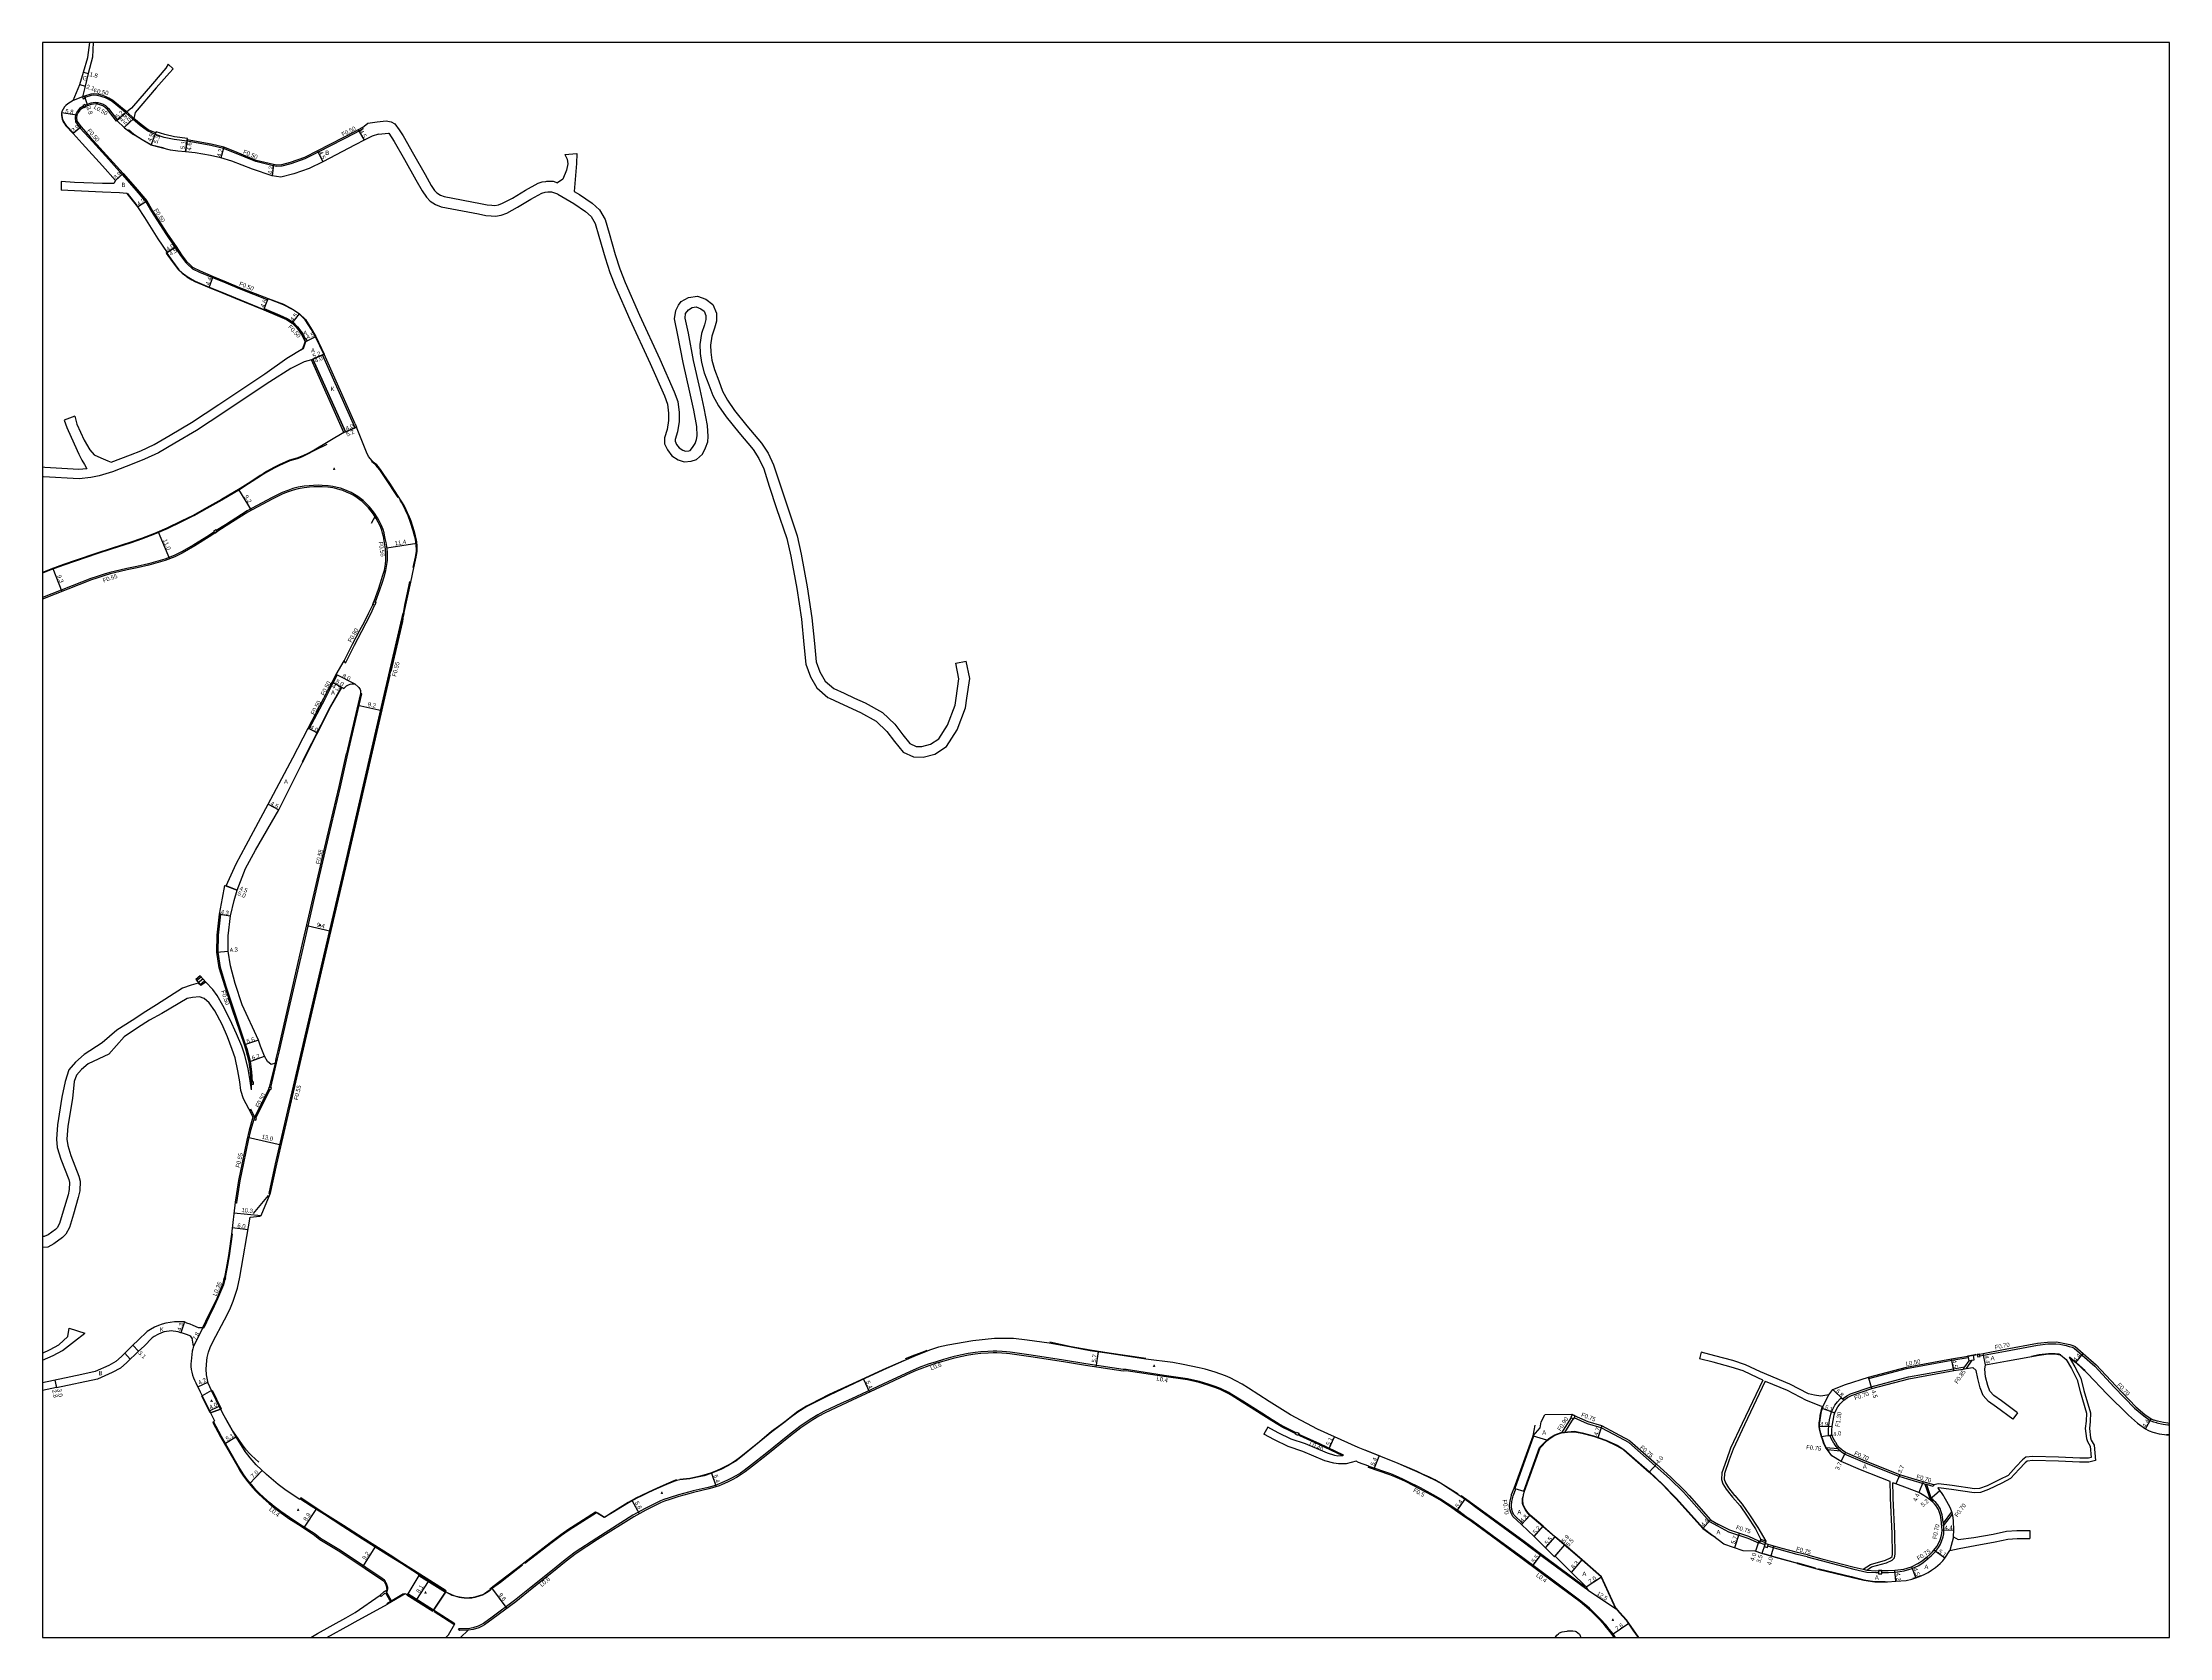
# Model space of a CAD drawing. Header units: metres. Extents: x -20000 to -16000, y -99000 to -96000.
# Drawn here: x -18400 to -17600, y -97800 to -97200 of the extents above; entities that cross this region are included whole.
import ezdxf

# ---------------------------------------------------------------- set-up
doc = ezdxf.new("R2010")
doc.units = ezdxf.units.M
doc.header["$LTSCALE"] = 2.5
for name, color, linetype in [('その他', 7, 'Continuous'), ('側溝・桝', 7, 'Continuous'), ('図郭', 7, 'Continuous'), ('幅員', 7, 'Continuous'), ('歩道・分離帯・安全施設', 7, 'Continuous'), ('舗装', 7, 'Continuous'), ('道路', 7, 'Continuous')]:
    doc.layers.add(name, color=color, linetype=linetype)
doc.styles.get("Standard").update_dxf_attribs({"font": ''})
doc.styles.add('YOKO_DECO', font='txt.shx', dxfattribs={"bigfont": 'extfont.shx'})
doc.styles.get('Standard').set_extended_font_data('@MS PGothic')

msp = doc.modelspace()

# ---------------------------------------------------------------- linework, layer by layer
at = {"layer": 'その他', "flags": 128}
for points in [[(-18340.69, -97551.07), (-18342.37, -97552.47)], [(-18340.69, -97551.07), (-18338.54, -97553.52)], [(-18342.37, -97552.47), (-18340.46, -97554.72)], [(-18338.54, -97553.52), (-18340.46, -97554.72)], [(-17754.08, -97764.42), (-17753.65, -97763.16)], [(-17752.2, -97765.09), (-17754.08, -97764.42)], [(-17751.94, -97764.34), (-17753.83, -97763.69)], [(-17751.76, -97763.81), (-17753.65, -97763.16)], [(-17752.2, -97765.09), (-17751.76, -97763.81)]]:
    msp.add_lwpolyline(points, dxfattribs=at)
at = {"layer": 'その他'}
for points in [[(-18342.06, -97552.83), (-18340.39, -97551.42)], [(-18341.41, -97553.6), (-18339.73, -97552.17)], [(-18340.77, -97554.36), (-18339.07, -97552.92)]]:
    msp.add_lwpolyline(points, dxfattribs=at)
at = {"layer": '側溝・桝', "flags": 128}
for points in [[(-18384.64, -97223.98), (-18385.32, -97224.36), (-18386.05, -97224.86), (-18386.36, -97225.15), (-18387, -97225.99), (-18387.47, -97226.92), (-18387.56, -97227.14), (-18387.78, -97228.22), (-18387.56, -97229.83), (-18385.91, -97232.04), (-18382.47, -97235.9), (-18375.09, -97244.06), (-18370.08, -97249.64), (-18365.49, -97254.77), (-18361.15, -97259.9), (-18359, -97263.62), (-18353.68, -97271.94), (-18350.2, -97276.98), (-18348.17, -97280.11), (-18346.17, -97282.68), (-18345.13, -97283.76), (-18344, -97284.75), (-18343.56, -97285.07), (-18340.97, -97286.37), (-18336.01, -97288.44), (-18331.08, -97290.46), (-18326.08, -97292.58), (-18315.28, -97296.78)], [(-18368.72, -97226.44), (-18369.59, -97225.68), (-18373.84, -97222.22), (-18375.31, -97221.32), (-18376.28, -97220.84), (-18377.51, -97220.37), (-18378.33, -97220.16), (-18379.52, -97219.95), (-18380.71, -97219.85), (-18381.7, -97219.89), (-18384.08, -97220.67)], [(-18368.72, -97226.44), (-18365.99, -97228.87)], [(-18368.34, -97226.1), (-18365.63, -97228.52)], [(-18282.43, -97234.05), (-18296.39, -97241.24), (-18301.32, -97243.7), (-18306.67, -97245.62), (-18310, -97246.54), (-18311.88, -97246.61), (-18313.26, -97246.42), (-18319.82, -97244.8), (-18327.82, -97241.48), (-18331.93, -97239.82), (-18336.67, -97238.76), (-18345.65, -97237.11), (-18350.53, -97236.49), (-18354.24, -97235.67), (-18357.57, -97234.58), (-18360.53, -97233.22), (-18363.26, -97231.26), (-18365.99, -97228.87)], [(-18279.43, -97232.45), (-18281.05, -97233.34), (-18282.43, -97234.05)], [(-18279.43, -97232.45), (-18279.67, -97232.02)], [(-18316.63, -97300.11), (-18316.82, -97300.58)], [(-18316.63, -97300.11), (-18310.71, -97302.57), (-18307.98, -97303.76), (-18305.77, -97305.21), (-18304.15, -97306.92), (-18301.99, -97309.75), (-18301.16, -97311.53)], [(-18315.28, -97296.78), (-18315.15, -97296.45), (-18315.09, -97296.31)], [(-18293.6, -97446.62), (-18290.67, -97440.83), (-18289.12, -97437.98), (-18289.56, -97437.75)], [(-18300.15, -97457.93), (-18299.7, -97458.17), (-18293.72, -97446.85), (-18293.6, -97446.62)], [(-18320.97, -97591.05), (-18321.29, -97587.18), (-18321.84, -97583.35), (-18323.08, -97578.52), (-18323.6, -97576.91), (-18328.22, -97563.36), (-18330.9, -97555.08), (-18333.09, -97548.01), (-18333.95, -97542.15), (-18333.86, -97535.82), (-18332.99, -97527.94)], [(-18332.99, -97527.94), (-18333.49, -97527.86)], [(-17713.1, -97702.52), (-17698.86, -97698.8), (-17681.83, -97695.68), (-17675.71, -97694.66)], [(-17675.49, -97695.94), (-17677.06, -97698.23), (-17677.61, -97699.03)], [(-17674.32, -97695.74), (-17676.45, -97698.84)], [(-17671.27, -97694.07), (-17661.68, -97692.26), (-17649.59, -97690), (-17645.79, -97689.56), (-17642.71, -97689.49), (-17641.28, -97689.69), (-17640.09, -97689.95), (-17638.89, -97690.21), (-17637.72, -97690.48), (-17636.61, -97690.82), (-17635.84, -97691.17), (-17632.87, -97693.74), (-17628.12, -97697.96), (-17620.74, -97705.81), (-17613.12, -97713.77), (-17609.68, -97716.65), (-17607.24, -97718.36), (-17606.33, -97718.74), (-17606.03, -97718.84), (-17604.87, -97719.17), (-17604.69, -97719.22), (-17602.32, -97719.72), (-17600.62, -97719.97), (-17600, -97720.02)], [(-17723.02, -97710.28), (-17722.94, -97710.22), (-17721.41, -97709.14), (-17719.94, -97708.33), (-17712.17, -97705.69), (-17698.12, -97702.01), (-17681.24, -97698.93), (-17677.06, -97698.23)], [(-17713.24, -97702.04), (-17713.1, -97702.52)], [(-17728.22, -97724.09), (-17728.23, -97724.03), (-17728.26, -97721.93), (-17728.14, -97720.4), (-17727.81, -97718.19), (-17727.38, -97716.01), (-17727.13, -97715.08), (-17726.54, -97713.82), (-17725.84, -97712.56), (-17724.9, -97711.3), (-17723.91, -97710.26), (-17723.45, -97709.86)], [(-17723.45, -97709.86), (-17723.02, -97710.28), (-17722.51, -97710.77)], [(-17825.09, -97717.3), (-17828.7, -97723.04)], [(-17824.26, -97717.67), (-17827.54, -97722.89)], [(-17803.38, -97726.69), (-17808.72, -97723.83), (-17813.79, -97721.11), (-17818.87, -97719.59), (-17823.86, -97717.36)], [(-17803.38, -97726.69), (-17793.46, -97735.42), (-17788.06, -97740.23), (-17782.81, -97745.31), (-17781.65, -97746.61)], [(-17728.22, -97724.09), (-17727.62, -97723.98), (-17726.93, -97723.86)], [(-17688.82, -97743.25), (-17691.42, -97742.49), (-17692.01, -97742.33), (-17698.37, -97740.49), (-17701.69, -97739.49), (-17714.63, -97734.31), (-17722.21, -97731.06), (-17723.52, -97730.15), (-17723.75, -97729.94), (-17724.58, -97729.17), (-17724.64, -97729.09), (-17725.39, -97728.15), (-17726.07, -97727.08), (-17726.18, -97726.89), (-17726.7, -97726.04), (-17727.21, -97725.13), (-17727.58, -97724.14), (-17727.62, -97723.98)], [(-17724.64, -97729.09), (-17729.28, -97728.62)], [(-17723.75, -97729.94), (-17728.67, -97729.44)], [(-17846.27, -97743.9), (-17845.81, -97744.09)], [(-17692.01, -97742.33), (-17690.53, -97746.61)], [(-17691.42, -97742.49), (-17690, -97746.61)], [(-17688.63, -97742.57), (-17688.82, -97743.25)], [(-17843.3, -97757.03), (-17846.48, -97754.02), (-17846.77, -97753.5), (-17846.94, -97753.06), (-17847.3, -97751.89), (-17847.49, -97750.68), (-17847.51, -97750.3), (-17847.32, -97748.83), (-17846.98, -97747.32), (-17846.8, -97746.61)], [(-17846.8, -97746.61), (-17846.76, -97746.48), (-17845.81, -97744.09)], [(-17781.65, -97746.61), (-17773.06, -97756.35), (-17772.83, -97756.47)], [(-17690.85, -97770.29), (-17689.69, -97769.33), (-17688.66, -97768.28), (-17688.03, -97767.62), (-17686.87, -97766.2), (-17686.18, -97764.92), (-17685.59, -97763.57), (-17685.13, -97762.17), (-17684.9, -97761.04), (-17684.82, -97759.66), (-17684.89, -97758.29), (-17684.93, -97758), (-17685.03, -97756.97), (-17685.07, -97756.64), (-17685.32, -97754.77), (-17685.5, -97753.91), (-17685.85, -97752.71), (-17686.29, -97751.54), (-17686.48, -97751.15), (-17687.18, -97750.08), (-17687.92, -97749.2), (-17688.71, -97748.47), (-17689.04, -97748.16), (-17689.63, -97747.71)], [(-17690.53, -97746.61), (-17689.93, -97748.35)], [(-17690, -97746.61), (-17689.63, -97747.71), (-17689.19, -97748.98)], [(-17843.3, -97757.03), (-17843.78, -97757.54)], [(-17754.08, -97764.42), (-17754.2, -97764.68), (-17758.5, -97762.76), (-17765.69, -97760.33), (-17769.91, -97758.11), (-17772.83, -97756.47)], [(-17685.03, -97756.97), (-17681.85, -97752.71)], [(-17684.93, -97758), (-17681.62, -97753.58)], [(-17736.31, -97769.64), (-17740.04, -97768.75), (-17745.89, -97767.19), (-17751.11, -97765.69)], [(-17736.31, -97769.64), (-17730.95, -97771.09), (-17718.73, -97774.27), (-17715.41, -97775.09)], [(-17715.41, -97775.09), (-17713.87, -97775.38)], [(-17715.23, -97774.36), (-17713.81, -97774.63)], [(-17713.87, -97775.38), (-17710.45, -97775.62), (-17709.4, -97775.61)], [(-17708.2, -97775.59), (-17705.73, -97775.56), (-17703.21, -97775.44), (-17699.77, -97774.99), (-17696.79, -97774.09), (-17694.28, -97772.88), (-17692.62, -97771.76), (-17691.09, -97770.54), (-17690.82, -97770.33)], [(-17690.82, -97770.33), (-17690.85, -97770.29), (-17691.3, -97769.75)]]:
    msp.add_lwpolyline(points, dxfattribs=at)
for points in [[(-18384.75, -97221.21), (-18383.99, -97220.96), (-18384.08, -97220.67), (-18384.24, -97220.2), (-18385, -97220.45)], [(-18384.4, -97224.42), (-18383.7, -97224.03), (-18383.94, -97223.59), (-18384.09, -97223.33), (-18384.79, -97223.72), (-18384.64, -97223.98)], [(-18301.24, -97312.56), (-18300.42, -97312.18), (-18300.8, -97311.36), (-18301.16, -97311.53), (-18301.62, -97311.74)], [(-18321.4, -97591.89), (-18320.6, -97591.82), (-18320.67, -97591.03), (-18320.97, -97591.05), (-18321.47, -97591.09)], [(-17675.49, -97695.94), (-17674.32, -97695.74), (-17673.42, -97695.59), (-17673.72, -97693.82), (-17675.79, -97694.17), (-17675.71, -97694.66)], [(-17672.12, -97694.44), (-17671.23, -97694.27), (-17671.27, -97694.07), (-17671.4, -97693.39), (-17672.28, -97693.55)], [(-17825.14, -97717.28), (-17824.04, -97717.77), (-17823.55, -97716.67), (-17824.65, -97716.18)], [(-17750.89, -97764.98), (-17752.03, -97764.62), (-17752.39, -97765.76), (-17751.25, -97766.12)], [(-17709.4, -97776.06), (-17708.2, -97776.04), (-17708.2, -97775.59), (-17708.21, -97774.84), (-17709.41, -97774.86), (-17709.4, -97775.61)]]:
    msp.add_lwpolyline(points, close=True, dxfattribs=at)
at = {"layer": '側溝・桝'}
for points in [[(-18375.16, -97224.85), (-18376.25, -97223.87), (-18377.13, -97223.35), (-18378.26, -97222.92), (-18379.13, -97222.72), (-18379.72, -97222.63), (-18379.95, -97222.61), (-18380.9, -97222.64), (-18381.82, -97222.81), (-18383.24, -97223.34), (-18383.9, -97223.57), (-18383.94, -97223.59)], [(-18375.16, -97224.85), (-18371.85, -97229.23)], [(-18371.85, -97229.23), (-18372.01, -97229.36)], [(-18274.82, -97410.43), (-18273.16, -97405.86), (-18272.3, -97403.38), (-18271.54, -97400.96), (-18270.91, -97398.65), (-18270.44, -97396.37), (-18270.26, -97394.87), (-18270.27, -97393.19), (-18270.3, -97391.55), (-18270.55, -97389.64), (-18270.81, -97388.13), (-18271.09, -97386.52), (-18271.5, -97384.61), (-18271.54, -97384.44), (-18271.92, -97383.21), (-18272.51, -97381.64), (-18273.23, -97380.21), (-18273.99, -97378.79), (-18275.08, -97377.1), (-18276.02, -97375.91), (-18276.98, -97374.72), (-18278.14, -97373.52), (-18279.42, -97372.3), (-18280.37, -97371.55), (-18281.38, -97370.84), (-18282.66, -97369.98), (-18283.9, -97369.29), (-18285.45, -97368.59), (-18286.92, -97368.03), (-18287.88, -97367.7), (-18289.13, -97367.36), (-18290.76, -97366.99), (-18292.62, -97366.71), (-18294.77, -97366.58), (-18296.15, -97366.54), (-18298.04, -97366.61), (-18299.7, -97366.74), (-18301.65, -97366.92), (-18303.91, -97367.33), (-18305.83, -97367.83), (-18307.79, -97368.51), (-18309.82, -97369.27), (-18313.87, -97371.24), (-18323.08, -97376.2), (-18331.19, -97381.39), (-18334.7, -97383.61)], [(-18335.53, -97384.15), (-18337.61, -97385.54), (-18343.05, -97388.9), (-18347.69, -97391.65), (-18350.44, -97392.95), (-18354.06, -97394.33), (-18360.13, -97396.07), (-18364.53, -97397.05), (-18368.28, -97397.88), (-18373.1, -97398.98), (-18374.75, -97399.38), (-18376.77, -97399.98), (-18379.8, -97400.95), (-18381.8, -97401.61), (-18400, -97408.82)], [(-18264.06, -97414.79), (-18264.47, -97414.69), (-18271.49, -97444.86), (-18286.59, -97510.36), (-18293.43, -97539.86), (-18300.45, -97569.93), (-18308.2, -97603.35), (-18312.46, -97621.77), (-18314.94, -97633.03), (-18314.4, -97633.15)], [(-18286.08, -97433.47), (-18282.71, -97426.68), (-18279.91, -97421.47), (-18278.23, -97418.27), (-18276.57, -97414.86), (-18275.08, -97411.84), (-18275, -97411.63)], [(-18286.08, -97433.47), (-18286.53, -97432.59)], [(-18314.12, -97593.06), (-18311.59, -97582.28), (-18310.91, -97579.34), (-18307.6, -97564.96), (-18302.03, -97540.63), (-18296.18, -97515.24), (-18292.39, -97499.07), (-18287.97, -97480.01), (-18285.11, -97467.61), (-18282.99, -97458.45), (-18279.9, -97445.07), (-18280.42, -97444.95)], [(-18314.65, -97592.94), (-18312.41, -97583.99)], [(-18320.27, -97604.39), (-18314.84, -97593.76), (-18314.82, -97593.7)], [(-18319.76, -97604.54), (-18314.32, -97593.88), (-18314.3, -97593.82)], [(-18320.53, -97605.19), (-18321.74, -97609.26), (-18322.61, -97612.99), (-18324.36, -97621.53), (-18325.73, -97628.16), (-18327.01, -97636.35), (-18327.04, -97636.63), (-18327.61, -97636.56)], [(-18322.07, -97601.93), (-18321.81, -97601.19)], [(-18321.81, -97601.19), (-18320.25, -97604.22), (-18320.3, -97604.38)], [(-18331.25, -97664.72), (-18331.19, -97664.53), (-18330.51, -97661.27), (-18329.67, -97656.42), (-18328.57, -97648.32), (-18328.95, -97648.26)], [(-18331.49, -97665.53), (-18331.56, -97665.76), (-18331.97, -97667.28), (-18332.68, -97669.06), (-18334.13, -97672.63), (-18336.12, -97676.76), (-18337.35, -97679.23), (-18339.33, -97683.49), (-18339.4, -97683.62), (-18339.73, -97683.46)], [(-17928.45, -97722.98), (-17930.73, -97721.86), (-17933.25, -97720.62), (-17935.2, -97719.47), (-17937.45, -97718.13), (-17941.42, -97715.66), (-17948.53, -97711.12), (-17952.64, -97708.55), (-17953.85, -97707.87), (-17954.86, -97707.34), (-17955.91, -97706.83), (-17956.89, -97706.39), (-17958.89, -97705.58), (-17961.51, -97704.65), (-17964.87, -97703.66), (-17969.31, -97702.72), (-17978.15, -97701.42), (-17992.41, -97699.24), (-17993.53, -97699.18), (-18007.61, -97697.04), (-18015.93, -97695.73), (-18028.11, -97693.85), (-18036.04, -97692.66), (-18037.41, -97692.53), (-18039.08, -97692.41), (-18041.1, -97692.33), (-18042.4, -97692.35), (-18044.4, -97692.39), (-18047.11, -97692.57), (-18049.23, -97692.82), (-18051.8, -97693.18), (-18054.84, -97693.8), (-18057.64, -97694.47), (-18061.17, -97695.43), (-18063.93, -97696.25), (-18066.85, -97697.23), (-18070.23, -97698.48), (-18071.63, -97699.03), (-18073.63, -97699.92), (-18082, -97703.81), (-18095.76, -97710.21), (-18099.77, -97712), (-18103.73, -97713.87), (-18106.11, -97715.05), (-18108.38, -97716.25), (-18110.59, -97717.59), (-18112.83, -97719.06), (-18115.13, -97720.61), (-18116.34, -97721.52), (-18119.1, -97723.67), (-18128.24, -97731.03), (-18133.35, -97735.09), (-18136.09, -97737.21), (-18137.5, -97738.14), (-18139.25, -97739.22), (-18140.9, -97740.08), (-18142.65, -97741), (-18144.58, -97741.89), (-18145.76, -97742.35), (-18147.36, -97742.9), (-18149.58, -97743.53), (-18155.32, -97744.88), (-18157.05, -97745.34), (-18160.8, -97746.37), (-18164.31, -97747.47), (-18166.26, -97748.13), (-18167.59, -97748.64), (-18173.38, -97751.5), (-18177.91, -97754.03), (-18191.57, -97762.59), (-18199.69, -97767.92), (-18203.45, -97770.78), (-18208.86, -97775.19), (-18216.2, -97781.12), (-18222.42, -97786.05), (-18230.91, -97792.4), (-18234.11, -97794.76), (-18234.88, -97795.17), (-18236.14, -97795.78), (-18238.18, -97796.36), (-18239.95, -97796.69), (-18243.53, -97796.76)], [(-18270.85, -97779.32), (-18270.99, -97779.03), (-18271.18, -97778.73), (-18271.42, -97778.4), (-18272.24, -97777.83), (-18278.44, -97773.67), (-18287.98, -97767.27), (-18295.49, -97762.76), (-18297.42, -97761.17), (-18303.55, -97757.22), (-18307.16, -97754.89), (-18310.39, -97752.55), (-18312.83, -97750.69), (-18314.51, -97749.29), (-18316.9, -97747.22), (-18318.49, -97745.68), (-18319.78, -97744.4), (-18321.32, -97742.58), (-18322.98, -97740.61), (-18324.32, -97738.76), (-18325.52, -97736.87), (-18326.37, -97735.42), (-18332.72, -97724.36), (-18335.69, -97718.8)], [(-17927.56, -97723.43), (-17926.91, -97723.75), (-17919.75, -97727.05), (-17910.74, -97731.29), (-17910.8, -97731.41)], [(-17910.8, -97731.41), (-17910.93, -97731.66)], [(-17901.13, -97735.59), (-17893.03, -97738.35), (-17891.21, -97739.08), (-17888.48, -97740.29), (-17886.92, -97741.03), (-17881.79, -97743.61), (-17877.07, -97746.16), (-17874.2, -97747.8), (-17871.62, -97749.46), (-17869.59, -97750.81), (-17867.35, -97752.41), (-17864.5, -97754.47), (-17863.74, -97754.97), (-17864.03, -97755.4)], [(-17808.33, -97800), (-17809.29, -97798.68), (-17810.73, -97796.84), (-17812.03, -97795.24), (-17814.03, -97793.07), (-17816.91, -97790.21), (-17818.19, -97789.01), (-17821.35, -97786.34), (-17831.38, -97778.86), (-17843.23, -97770.06), (-17854.74, -97761.58), (-17862.36, -97756.05), (-17863.81, -97755.08)], [(-18272.58, -97784.58), (-18271.24, -97783.36), (-18270.98, -97783.23), (-18269, -97786.77)], [(-18270.9, -97782.47), (-18268.63, -97786.54)], [(-18270.71, -97782.82), (-18270.32, -97782.62), (-18270.11, -97781.69), (-18270.17, -97781.22), (-18270.26, -97780.83), (-18270.36, -97780.45), (-18270.49, -97780.06), (-18270.66, -97779.73)], [(-18272.58, -97784.58), (-18272.98, -97784.09)], [(-18239.89, -97797.31), (-18243.09, -97797.37), (-18243.53, -97796.76)]]:
    msp.add_lwpolyline(points, dxfattribs=at)
for points in [[(-18334.41, -97384.07), (-18334.88, -97383.33), (-18335.71, -97383.88), (-18335.23, -97384.61)], [(-18275.34, -97410.24), (-18274.6, -97410.52), (-18275, -97411.63), (-18275.75, -97411.36)], [(-18313.97, -97593.1), (-18314.15, -97593.86), (-18314.89, -97593.68), (-18314.71, -97592.93)], [(-18320.53, -97605.19), (-18319.82, -97605.4), (-18319.58, -97604.59), (-18320.3, -97604.38)], [(-18331.61, -97664.61), (-18331.2, -97664.73), (-18331.44, -97665.54), (-18331.85, -97665.42)], [(-17928.33, -97722.73), (-17927.43, -97723.18), (-17927.85, -97724.02), (-17928.75, -97723.57)], [(-18271.02, -97779.9), (-18270.66, -97779.73), (-18270.85, -97779.32), (-18271.21, -97779.49)]]:
    msp.add_lwpolyline(points, close=True, dxfattribs=at)
at = {"layer": '図郭'}
msp.add_lwpolyline([(-18400, -97800), (-17600, -97800), (-17600, -97200), (-18400, -97200)], close=True, dxfattribs=at)
at = {"layer": '幅員', "flags": 128}
for points in [[(-18385.92, -97215.76), (-18383.92, -97216.4)], [(-18384.59, -97211.18), (-18382.84, -97211.61)], [(-18384.24, -97220.2), (-18383.05, -97223.81)], [(-18387.08, -97227.28), (-18392.82, -97226.44)], [(-18385.53, -97231.72), (-18388.52, -97234.22)], [(-18368.34, -97226.1), (-18372.01, -97229.36)], [(-18365.63, -97228.52), (-18369.17, -97231.9)], [(-18345.57, -97236.61), (-18346.27, -97241.16)], [(-18331.78, -97239.34), (-18332.92, -97243.38)], [(-18281.29, -97232.9), (-18279.01, -97236.78)], [(-18313.16, -97245.92), (-18313.59, -97250.1)], [(-18296.61, -97240.79), (-18294.61, -97244.82)], [(-18372.56, -97251.96), (-18369.7, -97249.31)], [(-18364.28, -97261.86), (-18360.74, -97259.61)], [(-18353.52, -97279.21), (-18349.78, -97276.7)], [(-18349.78, -97276.7), (-18353.1, -97278.93)], [(-18337.33, -97292.11), (-18335.82, -97287.98)], [(-18316.82, -97300.58), (-18315.09, -97296.31)], [(-18306.1, -97305.6), (-18303.32, -97302.06)], [(-18301.24, -97312.56), (-18297.18, -97310.6)], [(-18298.86, -97319.31), (-18294.11, -97317.19)], [(-18294.66, -97317.43), (-18298.31, -97319.06)], [(-18281.88, -97344.64), (-18286.63, -97346.76)], [(-18282.43, -97344.89), (-18286.09, -97346.51)], [(-18282.46, -97441.42), (-18289.56, -97437.75)], [(-18286.7, -97442.95), (-18291.11, -97440.6)], [(-18291.11, -97440.6), (-18287.4, -97442.57)], [(-18296.61, -97459.8), (-18300.15, -97457.93)], [(-18315.1, -97486.52), (-18311.14, -97488.66)], [(-18331.44, -97517.09), (-18326.79, -97518.92)], [(-18326.79, -97518.92), (-18330.97, -97517.27)], [(-18333.49, -97527.86), (-18329.24, -97528.53)], [(-18334.45, -97542.18), (-18330.16, -97541.79)], [(-18318.75, -97575.34), (-18324.07, -97577.07)], [(-18322.33, -97583.45), (-18316.49, -97581.37)], [(-18346.66, -97681.31), (-18347.98, -97685.41)], [(-18339.73, -97683.46), (-18343.18, -97690.46)], [(-18366, -97690.1), (-18363.85, -97692.33)], [(-17681.12, -97699.62), (-17681.92, -97695.19)], [(-17669.21, -97697.45), (-17670.03, -97693.13)], [(-17635.2, -97696.61), (-17632.4, -97693.22)], [(-17711.97, -97706.36), (-17713.24, -97702.04)], [(-17726.66, -97706.72), (-17722.51, -97710.77)], [(-17730.71, -97713.8), (-17725.91, -97715.52)], [(-17609.07, -97721.57), (-17606.9, -97717.74)], [(-17813.5, -97720.41), (-17815.02, -97724.86)], [(-17731.74, -97720.67), (-17726.84, -97720.55)], [(-17726.93, -97723.86), (-17730.87, -97724.56)], [(-17795.64, -97737.82), (-17792.96, -97734.86)], [(-17723.45, -97733.79), (-17721.87, -97730.45)], [(-17701.45, -97738.83), (-17702.9, -97742.24)], [(-17692.62, -97741.42), (-17694.32, -97745.48)], [(-17843.78, -97757.54), (-17840.49, -97754.04)], [(-17839.01, -97762.05), (-17835.58, -97758.14)], [(-17775.54, -97759.01), (-17772.58, -97755.75)], [(-17685.52, -97759.65), (-17681.12, -97759.51)], [(-17834.64, -97766.25), (-17831.06, -97762.08)], [(-17831.26, -97769.67), (-17827.43, -97765.18)], [(-17831, -97769.36), (-17827.43, -97765.18)], [(-17761.8, -97760.85), (-17763.63, -97766.25)], [(-17754.4, -97763.77), (-17755.75, -97767.54)], [(-17752.2, -97765.09), (-17753.38, -97768.39)], [(-17748.82, -97765.57), (-17749.9, -97769.42)], [(-17684.48, -97770.21), (-17688.57, -97767.18)], [(-17824.93, -97775.59), (-17820.86, -97770.79)], [(-17702.93, -97778.88), (-17703.28, -97774.69)], [(-17697.06, -97773.39), (-17695.43, -97777.58)], [(-17819.43, -97780.97), (-17813.58, -97777.13)], [(-17818.49, -97782.32), (-17808.06, -97789.2)]]:
    msp.add_lwpolyline(points, dxfattribs=at)
at = {"layer": '幅員'}
for points in [[(-18372.23, -97229.56), (-18368.34, -97226.1)], [(-18369.17, -97231.9), (-18365.63, -97228.52)], [(-18359.1, -97238.6), (-18357.21, -97233.65)], [(-18359.1, -97238.6), (-18357.35, -97234.02)], [(-18346.27, -97241.16), (-18345.5, -97236.12)], [(-18326.25, -97368.14), (-18321.48, -97375.96)], [(-18356.54, -97384.08), (-18352.2, -97394.21)], [(-18270.48, -97390.15), (-18259.19, -97388.3)], [(-18396.14, -97397.88), (-18392.72, -97406.52)], [(-18281.41, -97449.24), (-18272.41, -97451.32)], [(-18300.63, -97532.16), (-18291.49, -97534.28)], [(-18322.9, -97611.73), (-18310.25, -97614.65)], [(-18328.67, -97645.82), (-18322.71, -97646.5)], [(-18328.03, -97640.24), (-18317.83, -97641.27)], [(-18003.69, -97698.27), (-18002.85, -97692.58)], [(-18395.34, -97703.18), (-18394.69, -97706.11)], [(-18395.34, -97703.18), (-18394.74, -97705.92)], [(-18341.64, -97705.69), (-18337.85, -97703.98)], [(-18091.2, -97702.83), (-18088.93, -97707.72)], [(-18337.17, -97714.71), (-18333.58, -97712.96)], [(-18331.56, -97727.18), (-18327.25, -97724.53)], [(-17916.22, -97729.17), (-17914.11, -97724.54)], [(-17899.27, -97736.77), (-17897.26, -97731.74)], [(-18322.14, -97742.22), (-18317.36, -97737.13)], [(-18148.41, -97738.22), (-18146.67, -97743.33)], [(-18301.72, -97758.87), (-18296.88, -97751.44)], [(-18178.25, -97748.55), (-18175.53, -97753.42)], [(-17868.05, -97752.54), (-17864.99, -97748.11)], [(-17690.28, -97748.09), (-17686.33, -97744.7)], [(-18279.58, -97773.39), (-18274.63, -97765.67)], [(-17839.63, -97773.22), (-17836.28, -97768.79)], [(-18259.21, -97785.74), (-18254.89, -97778.92)], [(-18231.15, -97781.37), (-18225.39, -97789.05)], [(-17809.6, -97798.92), (-17803.31, -97794.63)]]:
    msp.add_lwpolyline(points, dxfattribs=at)
at = {"layer": '歩道・分離帯・安全施設', "flags": 128}
for points in [[(-18392.7, -97227.08), (-18392.72, -97227.36), (-18392.6, -97228.27), (-18392.46, -97228.77), (-18392.06, -97229.76), (-18391.5, -97230.69), (-18391.12, -97231.22), (-18388.4, -97234.13)], [(-18368.23, -97256.72), (-18364.57, -97261.27)], [(-18294.24, -97317.25), (-18297.31, -97310.67), (-18298.98, -97307.87), (-18300.12, -97306.04), (-18301.19, -97304.3), (-18303.41, -97302.17), (-18305.76, -97300.59), (-18309.39, -97298.62), (-18315.15, -97296.45)], [(-18302.2, -97470.47), (-18291.67, -97449.75), (-18287.53, -97442.5)], [(-17675.97, -97694.04), (-17673.49, -97693.63), (-17672.67, -97693.47)], [(-17651.85, -97694.13), (-17649.04, -97693.61), (-17645.54, -97693.2), (-17643, -97693.14), (-17641.67, -97693.34), (-17640.93, -97693.51)], [(-17637.64, -97694.45), (-17637.52, -97694.51), (-17635.1, -97696.5), (-17631.76, -97699.57)], [(-17727.99, -97730.1), (-17728.55, -97729.35), (-17729.15, -97728.54), (-17729.85, -97727.07), (-17730.41, -97725.52), (-17730.73, -97724.52), (-17731.14, -97723.09), (-17731.47, -97721.65), (-17731.59, -97720.66), (-17731.58, -97719.53), (-17731.44, -97718.38), (-17731.41, -97718.11), (-17731.18, -97716.49), (-17730.86, -97714.9), (-17730.56, -97713.85), (-17730.25, -97713.22)], [(-17839.35, -97724.17), (-17838.61, -97720.19)], [(-17834.18, -97725.79), (-17833.08, -97724.88), (-17831.18, -97723.77), (-17828.74, -97722.89), (-17827.56, -97722.74), (-17826.44, -97722.59), (-17823.82, -97722.45), (-17820.93, -97722.96), (-17816.58, -97724.17), (-17811.95, -97725.75), (-17807.76, -97727.72), (-17805.19, -97729.3), (-17795.54, -97737.71), (-17790.55, -97742.41), (-17786.54, -97746.61)], [(-17834.18, -97725.79), (-17833.08, -97724.88), (-17831.18, -97723.77), (-17828.74, -97722.89), (-17827.56, -97722.74), (-17826.44, -97722.59), (-17823.82, -97722.45), (-17820.93, -97722.96), (-17816.58, -97724.17), (-17811.95, -97725.75), (-17807.76, -97727.72), (-17805.19, -97729.3), (-17795.54, -97737.71), (-17790.55, -97742.41), (-17786.54, -97746.61)], [(-17601.11, -97723.6), (-17600, -97723.68)], [(-17808.19, -97789.27), (-17813.7, -97777.22), (-17820.95, -97770.9), (-17831.16, -97762.19), (-17835.68, -97758.26), (-17840.6, -97754.15), (-17841.37, -97753.19), (-17842.09, -97752.2), (-17842.71, -97751.14), (-17843.17, -97750.02), (-17843.29, -97749.58), (-17843.4, -97748.69), (-17843.34, -97747.78), (-17843.25, -97747.18)], [(-17786.54, -97746.61), (-17785.45, -97747.75), (-17775.44, -97758.9), (-17774.27, -97759.76)], [(-17786.54, -97746.61), (-17785.45, -97747.75), (-17775.44, -97758.9), (-17771.81, -97761.58), (-17770.8, -97762.33)], [(-17752.67, -97768.44), (-17749.86, -97769.28), (-17746.7, -97770.18), (-17740.8, -97771.75), (-17739.86, -97771.98), (-17733.25, -97773.81)], [(-17732.02, -97774.15), (-17731.77, -97774.22), (-17719.66, -97777.12), (-17714.92, -97778.31), (-17711.67, -97778.78)], [(-17711.67, -97778.78), (-17710.78, -97778.91), (-17706.88, -97778.91)], [(-17696.35, -97777.71), (-17695.47, -97777.44), (-17693.51, -97776.74)]]:
    msp.add_lwpolyline(points, dxfattribs=at)
at = {"layer": '歩道・分離帯・安全施設'}
for points in [[(-18367.71, -97232.77), (-18365.66, -97234.47)], [(-18365.66, -97234.47), (-18362.49, -97236.53)], [(-18362.49, -97236.53), (-18359.05, -97238.46), (-18354.31, -97239.63)], [(-18353.3, -97279.25), (-18351.17, -97282.23), (-18348.71, -97285.45), (-18347.44, -97286.61), (-18346.06, -97287.67), (-18345.61, -97288), (-18343.77, -97289.18), (-18342.64, -97289.79), (-18337.27, -97291.97), (-18332.61, -97293.94), (-18327.44, -97296.07), (-18316.77, -97300.44), (-18310.85, -97302.89), (-18308.15, -97304.07), (-18306, -97305.48), (-18304.42, -97307.14), (-18302.29, -97309.93), (-18301.48, -97311.68), (-18301.1, -97312.61), (-18302.01, -97315.21), (-18303.16, -97315.9)], [(-18293.06, -97351.18), (-18297.74, -97353.52), (-18300.59, -97355.04), (-18302.6, -97355.98), (-18304.22, -97356.56), (-18307.01, -97357.37), (-18310.88, -97359.07), (-18312.6, -97359.98), (-18315.62, -97361.65), (-18316.93, -97362.4), (-18318.07, -97363.15), (-18322.52, -97366.06), (-18325.48, -97367.98), (-18332.61, -97372.14), (-18338.22, -97375.32), (-18343.08, -97378.02)], [(-18266.25, -97371.15), (-18267.96, -97368.51), (-18269.59, -97365.99), (-18271.86, -97362.63), (-18273.17, -97360.8), (-18274.02, -97359.74), (-18274.56, -97359.13), (-18274.94, -97358.74), (-18276.23, -97357.64)], [(-18276.76, -97375.83), (-18275.05, -97378.04)], [(-18260.56, -97397.51), (-18259.7, -97393.56), (-18259.56, -97392.84), (-18259.46, -97392.13), (-18259.38, -97391.46), (-18259.35, -97390.54), (-18259.43, -97389.33), (-18259.61, -97387.84), (-18259.87, -97386.35), (-18260.05, -97385.62), (-18260.6, -97383.75), (-18261.7, -97380.2), (-18262.51, -97378.1), (-18262.98, -97377), (-18263.46, -97375.94), (-18264.19, -97374.46), (-18264.92, -97373.15), (-18265.51, -97372.15)], [(-18343.2, -97378.1), (-18347.74, -97380.3), (-18353.15, -97382.91), (-18357.85, -97384.9), (-18362.73, -97386.83), (-18366.69, -97388.24), (-18374.14, -97390.6), (-18379.54, -97392.34), (-18387.66, -97395.08), (-18392.05, -97396.64), (-18396.84, -97398.4), (-18400, -97399.67)], [(-18274.94, -97378.14), (-18276.35, -97380.92)], [(-18268.92, -97436.57), (-18264.54, -97417.74), (-18264.39, -97416.75), (-18264.24, -97415.59), (-18264.11, -97414.39), (-18264.08, -97413.86), (-18263.89, -97412.46), (-18263.61, -97410.98), (-18262.73, -97407.03), (-18261.79, -97402.73)], [(-18314.36, -97633.31), (-18311.88, -97621.91), (-18310, -97613.68), (-18307.61, -97603.51), (-18304.72, -97591.07), (-18299.79, -97570.07), (-18292.81, -97539.99), (-18285.98, -97510.47), (-18270.88, -97445), (-18269.27, -97438)], [(-18320.6, -97640.46), (-18314.95, -97633.7)], [(-18076.13, -97695.92), (-18083.98, -97699.36), (-18092.36, -97703.22), (-18104.07, -97708.66), (-18111.15, -97712.21), (-18112.65, -97713.02), (-18114.66, -97714.21), (-18115.95, -97715.05), (-18118.88, -97717.33), (-18120.8, -97718.85), (-18122.35, -97720.05), (-18125.76, -97722.53), (-18131.1, -97726.98), (-18134.66, -97729.9), (-18137.39, -97732.07), (-18139.36, -97733.51), (-18140.7, -97734.38), (-18142.34, -97735.32), (-18144.67, -97736.46), (-18146.51, -97737.27), (-18148.76, -97738.17), (-18151.23, -97738.96), (-18153.09, -97739.46), (-18155.41, -97740), (-18156.56, -97740.18), (-18160.29, -97740.59)], [(-18067.4, -97692.07), (-18068.92, -97692.62), (-18071.99, -97693.77), (-18075.5, -97695.19)], [(-17985.01, -97695.09), (-17998.8, -97693), (-18005.97, -97691.94), (-18013.08, -97690.63), (-18021.11, -97688.86)], [(-18318.68, -97734.04), (-18321.39, -97731.59), (-18322.25, -97730.69), (-18323.27, -97729.52), (-18324.81, -97727.5), (-18327.3, -97723.88), (-18328.5, -97722.18), (-18330.19, -97719.3), (-18331.67, -97716.65), (-18332.93, -97714.25)], [(-17867.6, -97746.06), (-17874.13, -97741.91), (-17876.28, -97740.72), (-17878.37, -97739.7), (-17880.9, -97738.53), (-17882.95, -97737.61), (-17885.55, -97736.46), (-17890.08, -97734.51), (-17902.55, -97729.55)], [(-18161.52, -97740.68), (-18162.59, -97741.13), (-18165.39, -97742.33), (-18169.11, -97744.01), (-18172.09, -97745.36), (-18174.92, -97746.68), (-18176.61, -97747.51), (-18179.7, -97749.21), (-18185.78, -97752.98), (-18188.67, -97754.83)], [(-18258.63, -97776.31), (-18265.01, -97772.22), (-18269.5, -97769.42), (-18279.6, -97762.99), (-18286.99, -97758.21), (-18293.95, -97753.77), (-18298.99, -97750.57), (-18303.2, -97747.89)], [(-17819.87, -97781), (-17834.57, -97770.09), (-17843.27, -97763.51), (-17860.67, -97750.82), (-17863.37, -97748.87), (-17866.45, -97746.77)], [(-18191.66, -97753.15), (-18199.49, -97758.07), (-18201.94, -97759.65), (-18204.83, -97761.67), (-18208.86, -97764.67), (-18215.94, -97770.16), (-18218.55, -97772.18)], [(-18189, -97754.67), (-18191.4, -97753.13)], [(-18219.43, -97772.83), (-18227.79, -97779.28), (-18231.58, -97782.12), (-18232.84, -97783.01), (-18233.67, -97783.48), (-18234.56, -97783.93), (-18235.45, -97784.26), (-18237.44, -97784.86), (-18238.62, -97785.06), (-18239.44, -97785.15), (-18240.7, -97785.18), (-18241.47, -97785.12), (-18242.42, -97784.99), (-18243.16, -97784.88), (-18244.47, -97784.55), (-18245.86, -97784.08), (-18248.18, -97782.92)], [(-18270.45, -97787.2), (-18264.29, -97783.48)], [(-18262.99, -97783.64), (-18253.04, -97790.03)], [(-18248.42, -97782.77), (-18258.39, -97776.38)], [(-18252.71, -97790.24), (-18245.35, -97795)], [(-17799.64, -97800), (-17801.63, -97797.1), (-17804.17, -97793.38), (-17806.67, -97790.56), (-17808.16, -97788.99)]]:
    msp.add_lwpolyline(points, dxfattribs=at)
at = {"layer": '舗装', "flags": 128}
for points in [[(-18385, -97220.45), (-18388.45, -97221.82)], [(-17681.25, -97762.1), (-17682.6, -97767.23)]]:
    msp.add_lwpolyline(points, dxfattribs=at)
at = {"layer": '舗装'}
for points in [[(-18369.08, -97693.08), (-18367.01, -97695.29)], [(-18336.43, -97707.14), (-18339.96, -97709.14)], [(-17730.39, -97713.15), (-17728.08, -97708.76)], [(-18333.02, -97714.12), (-18336.8, -97715.45)], [(-18258.44, -97776.67), (-18262.63, -97783.55)], [(-18248.49, -97782.97), (-18252.93, -97789.77)]]:
    msp.add_lwpolyline(points, dxfattribs=at)
at = {"layer": '道路', "flags": 128}
for points in [[(-18388.45, -97221.82), (-18385.92, -97215.76), (-18384.59, -97211.18), (-18382.95, -97205.57), (-18382.2, -97200)], [(-18380.93, -97200), (-18381.27, -97205.53), (-18382.84, -97211.61), (-18383.92, -97216.4), (-18385, -97220.45)], [(-18352.73, -97208.2), (-18353.66, -97209.66), (-18358.59, -97215.5), (-18366.53, -97224.74), (-18368.34, -97226.1)], [(-18350.84, -97209.94), (-18352.27, -97211.36), (-18357.23, -97217.04), (-18365.17, -97226.28), (-18365.63, -97228.52)], [(-18352.73, -97208.2), (-18350.84, -97209.94)], [(-18388.45, -97221.82), (-18390.5, -97223.07), (-18391.29, -97223.72), (-18391.77, -97224.24), (-18392.3, -97225.04), (-18392.69, -97225.92), (-18392.82, -97226.44), (-18392.87, -97227.37), (-18392.74, -97228.3), (-18392.61, -97228.82), (-18392.19, -97229.83), (-18391.62, -97230.77), (-18391.24, -97231.32), (-18388.52, -97234.22), (-18385.05, -97237.94), (-18377.47, -97246.39), (-18372.56, -97251.96)], [(-18368.34, -97226.1), (-18369.27, -97225.3), (-18373.55, -97221.81), (-18375.07, -97220.88), (-18376.08, -97220.39), (-18377.36, -97219.9), (-18378.23, -97219.67), (-18379.46, -97219.46), (-18380.7, -97219.35), (-18381.79, -97219.39), (-18384.24, -97220.2), (-18385, -97220.45)], [(-18279.67, -97232.02), (-18277.62, -97230.38)], [(-18277.62, -97230.38), (-18274.1, -97229.78), (-18270.7, -97229.48), (-18268.88, -97229.84), (-18267.47, -97230.58), (-18265.82, -97232.85), (-18264.37, -97235.16), (-18260.41, -97241.99), (-18256.06, -97249.69), (-18253.78, -97253.76), (-18252.52, -97255.68), (-18251.67, -97256.51), (-18250.35, -97257.37), (-18248.94, -97257.9), (-18235.3, -97260.58), (-18232.74, -97261.1), (-18230.98, -97261.21), (-18229.85, -97261.27), (-18228.49, -97261.04), (-18226.97, -97260.49), (-18223.29, -97258.51), (-18218.39, -97255.5), (-18213.55, -97252.88), (-18212.12, -97252.46), (-18210.65, -97252.22), (-18210.36, -97252.19), (-18209.17, -97252.12), (-18207.99, -97252.2), (-18207.94, -97252.21), (-18206.33, -97252.75)], [(-18279.67, -97232.02), (-18281.29, -97232.9), (-18282.43, -97233.49)], [(-18273.68, -97234.46), (-18276.01, -97235.23), (-18279.01, -97236.78), (-18282.43, -97238.54)], [(-18273.68, -97234.46), (-18269.9, -97234.12), (-18269.77, -97234.08), (-18267.8, -97237.22), (-18263.88, -97243.98), (-18259.55, -97251.66), (-18257.2, -97255.84), (-18255.63, -97258.23), (-18254.17, -97259.65), (-18252.17, -97260.95), (-18250.04, -97261.76), (-18236.08, -97264.5), (-18233.28, -97265.07), (-18231.2, -97265.21), (-18229.62, -97265.28), (-18227.48, -97264.93), (-18225.33, -97264.15), (-18221.29, -97261.98), (-18216.38, -97258.96), (-18212.15, -97256.67), (-18210.96, -97256.34), (-18209.95, -97256.19), (-18209.07, -97256.16), (-18208.61, -97256.2), (-18207.43, -97256.51), (-18206.3, -97256.96), (-18206.17, -97257.02), (-18200.22, -97260.55), (-18195.72, -97263.58), (-18193.6, -97265.43), (-18192.1, -97268.13), (-18190.73, -97272.79), (-18188.41, -97280.95), (-18186.62, -97286.53), (-18184.53, -97291.86), (-18179.07, -97304.2), (-18171.5, -97320.77), (-18166.1, -97332.86), (-18164.97, -97336.05), (-18164.51, -97339.48), (-18164.53, -97342.17), (-18165.1, -97345.53), (-18166.1, -97348.77), (-18166, -97350.97), (-18164.98, -97353.24), (-18163.35, -97355.52), (-18160.86, -97357), (-18158.67, -97357.75), (-18155.98, -97357.53), (-18154.02, -97356.81), (-18151.83, -97354.83), (-18150.69, -97352.45), (-18149.81, -97350.16), (-18149.64, -97348.17), (-18149.89, -97344.06), (-18151.12, -97337.5), (-18152.66, -97330.58), (-18155.13, -97319.61), (-18157.07, -97309.32), (-18158.31, -97303.68), (-18158.17, -97301.91), (-18157.06, -97300.51), (-18155.71, -97299.73), (-18154.12, -97299.49), (-18152.42, -97300.12), (-18151.15, -97301.11), (-18150.49, -97302.64), (-18150.5, -97304.23), (-18151.06, -97306.25), (-18152.19, -97309.48), (-18152.83, -97313.57), (-18152.67, -97316.94), (-18152.15, -97320.37), (-18151.08, -97324.23), (-18149.41, -97328.71), (-18147.85, -97332.76), (-18145.81, -97336.69), (-18142.87, -97340.83), (-18138.16, -97346.76), (-18132.77, -97353.16), (-18130.54, -97356.48), (-18128.74, -97360.35), (-18126.65, -97366.85), (-18123.9, -97375.24), (-18120.02, -97386.59), (-18118.6, -97393.2), (-18116.32, -97405.45), (-18114.58, -97416.9), (-18113.67, -97426.45), (-18112.92, -97433.88), (-18111.12, -97438.63)], [(-18203.57, -97242.17), (-18202.67, -97243.83), (-18202.44, -97245.66), (-18202.88, -97247.99), (-18204.25, -97251.34), (-18206.33, -97252.75)], [(-18203.57, -97242.17), (-18199.05, -97241.71)], [(-18199.05, -97241.71), (-18199.14, -97245.51), (-18199.62, -97251.56), (-18200.01, -97256.02)], [(-18372.56, -97251.96), (-18373.2, -97253), (-18377.42, -97253.05), (-18388.04, -97252.6), (-18392.98, -97252.32)], [(-18392.98, -97252.32), (-18392.95, -97255.53)], [(-18368.35, -97256.82), (-18371.05, -97256.55), (-18377.39, -97256.26), (-18388.01, -97255.81), (-18392.95, -97255.53)], [(-18368.35, -97256.82), (-18364.28, -97261.86), (-18361.7, -97265.88), (-18356.62, -97273.82), (-18353.1, -97278.93), (-18353.52, -97279.21), (-18351.29, -97282.32), (-18348.83, -97285.55), (-18347.54, -97286.73), (-18346.15, -97287.79), (-18345.69, -97288.12), (-18343.85, -97289.31), (-18342.71, -97289.93), (-18337.33, -97292.11), (-18332.66, -97294.08), (-18327.49, -97296.21), (-18316.82, -97300.58), (-18310.91, -97303.03), (-18308.22, -97304.21), (-18306.1, -97305.6), (-18304.53, -97307.24), (-18302.42, -97310.01), (-18301.24, -97312.56)], [(-18200.01, -97256.02), (-18198.08, -97257.17), (-18193.28, -97260.4), (-18190.45, -97262.88), (-18188.38, -97266.58), (-18186.89, -97271.68), (-18184.58, -97279.79), (-18182.85, -97285.18), (-18180.83, -97290.32), (-18175.42, -97302.56), (-18167.86, -97319.12), (-18162.39, -97331.37), (-18161.06, -97335.1), (-18160.5, -97339.23), (-18160.53, -97342.53), (-18161.2, -97346.46), (-18162.08, -97349.28), (-18162.04, -97350.02), (-18161.49, -97351.24), (-18160.58, -97352.51), (-18159.17, -97353.35), (-18158.16, -97353.7), (-18156.85, -97353.59), (-18156.46, -97353.45), (-18155.55, -97352.29), (-18154.58, -97350.79), (-18154.01, -97349.32), (-18153.81, -97347.96), (-18153.88, -97344.47), (-18155.04, -97338.3), (-18156.55, -97331.48), (-18159.05, -97320.42), (-18160.99, -97310.12), (-18162.34, -97303.97), (-18161.84, -97300.83), (-18160.81, -97298.85), (-18159.73, -97297.43), (-18157.06, -97295.88), (-18153.7, -97295.39), (-18150.46, -97296.58), (-18147.88, -97298.58), (-18146.48, -97301.83), (-18146.5, -97304.8), (-18147.24, -97307.44), (-18148.29, -97310.46), (-18148.81, -97313.79), (-18148.69, -97316.54), (-18148.23, -97319.53), (-18147.27, -97322.99), (-18145.66, -97327.29), (-18144.2, -97331.11), (-18142.38, -97334.6), (-18139.67, -97338.43), (-18135.06, -97344.23), (-18129.57, -97350.75), (-18127.05, -97354.51), (-18125.01, -97358.89), (-18122.84, -97365.63), (-18120.11, -97373.97), (-18116.16, -97385.52), (-18114.68, -97392.42), (-18112.37, -97404.78), (-18110.6, -97416.41), (-18109.69, -97426.06), (-18108.99, -97432.96), (-18107.63, -97436.69)], [(-18298.86, -97319.31), (-18301.54, -97320.1), (-18306.62, -97322.63), (-18314.54, -97327.59), (-18322.33, -97332.79), (-18331.78, -97339.14), (-18342.15, -97345.91), (-18350.24, -97350.68), (-18356.44, -97354.37), (-18361.64, -97356.77), (-18365.69, -97358.4), (-18373.71, -97361.46), (-18378.66, -97362.95), (-18381.78, -97363.66), (-18386.24, -97364.17), (-18399.6, -97363.4), (-18400, -97363.32)], [(-18374.21, -97357.9), (-18366.97, -97355.14), (-18363.03, -97353.56), (-18358.07, -97351.27), (-18352.04, -97347.68), (-18344, -97342.94), (-18333.71, -97336.22), (-18324.28, -97329.88), (-18316.44, -97324.65), (-18308.13, -97318.73), (-18302.13, -97315.1), (-18301.24, -97312.56)], [(-18298.31, -97319.06), (-18298.86, -97319.31)], [(-18298.86, -97319.31), (-18298.31, -97319.06), (-18286.09, -97346.51), (-18286.63, -97346.76)], [(-18286.63, -97346.76), (-18298.86, -97319.31)], [(-18286.09, -97346.51), (-18298.31, -97319.06)], [(-18294.11, -97317.19), (-18294.66, -97317.43)], [(-18282.43, -97344.89), (-18294.66, -97317.43), (-18294.11, -97317.19)], [(-18282.43, -97344.89), (-18294.66, -97317.43)], [(-18282.43, -97343.38), (-18294.11, -97317.19)], [(-18387.91, -97340.61), (-18391.83, -97342.08)], [(-18391.83, -97342.08), (-18390.81, -97344.84), (-18388.11, -97350.91), (-18386.31, -97354.9), (-18385.17, -97357.05), (-18384.26, -97358.71), (-18383.36, -97360.32)], [(-18387.91, -97340.61), (-18387.09, -97343.54), (-18384.39, -97349.62), (-18382.26, -97353.24), (-18380.55, -97355.14), (-18378.11, -97356.23), (-18375.38, -97357.42), (-18374.21, -97357.9)], [(-18282.43, -97343.38), (-18281.88, -97344.64), (-18282.43, -97344.89)], [(-18286.63, -97346.76), (-18286.09, -97346.51)], [(-18281.88, -97344.64), (-18282.43, -97344.89)], [(-18383.36, -97360.32), (-18386.34, -97360.66), (-18399.16, -97359.92), (-18400, -97359.76)], [(-18294.17, -97446.62), (-18291.11, -97440.6), (-18289.56, -97437.75)], [(-18111.12, -97438.63), (-18108.81, -97442.79), (-18104.6, -97446.34), (-18104.01, -97446.62)], [(-18107.63, -97436.69), (-18105.67, -97440.2), (-18102.41, -97442.95), (-18098.53, -97444.82), (-18094.61, -97446.62)], [(-18056.47, -97433.46), (-18052.55, -97432.68)], [(-18056.34, -97446.62), (-18055.3, -97439.34), (-18056.47, -97433.46)], [(-18052.3, -97446.62), (-18051.24, -97439.23), (-18052.55, -97432.68)], [(-18321.42, -97594.03), (-18321.4, -97591.89), (-18321.79, -97587.24), (-18322.33, -97583.45), (-18323.56, -97578.66), (-18324.07, -97577.07), (-18328.69, -97563.51), (-18331.37, -97555.24), (-18333.58, -97548.12), (-18334.45, -97542.18), (-18334.36, -97535.8), (-18333.49, -97527.86), (-18332.26, -97521.88), (-18331.44, -97517.09), (-18330.97, -97517.27), (-18327.17, -97508.96), (-18323.39, -97501.9), (-18315.1, -97486.52), (-18305.8, -97469.06), (-18300.15, -97457.93), (-18294.17, -97446.62)], [(-18302.2, -97470.81), (-18291.54, -97449.82), (-18287.4, -97442.57), (-18286.7, -97442.95), (-18285.65, -97441.99), (-18284.98, -97441.6), (-18284.35, -97441.35), (-18283.68, -97441.3), (-18282.98, -97441.31), (-18282.46, -97441.42)], [(-18104.01, -97446.62), (-18100.23, -97448.44), (-18092.39, -97452.04), (-18086.41, -97455.3), (-18082.46, -97459.14), (-18079.59, -97462.94), (-18076.24, -97466.93), (-18072.4, -97468.74), (-18068.81, -97468.86), (-18064.42, -97467.68), (-18059.95, -97464.86), (-18056.02, -97458.53), (-18052.82, -97450.25), (-18052.3, -97446.62)], [(-18094.61, -97446.62), (-18090.6, -97448.46), (-18084.02, -97452.05), (-18079.45, -97456.48), (-18076.46, -97460.45), (-18073.74, -97463.69), (-18071.44, -97464.77), (-18069.27, -97464.85), (-18066.05, -97463.97), (-18062.86, -97461.97), (-18059.62, -97456.74), (-18056.72, -97449.24), (-18056.34, -97446.62)], [(-18312.41, -97583.99), (-18314.05, -97584.46), (-18315.39, -97583.32), (-18316.49, -97581.37), (-18317.98, -97577.5), (-18318.75, -97575.34), (-18324.86, -97562), (-18327.56, -97554.02), (-18329.3, -97547.28), (-18330.16, -97541.79), (-18330.21, -97536.08), (-18329.24, -97528.53), (-18327.98, -97522.8), (-18326.79, -97518.92), (-18323.6, -97510.77), (-18319.87, -97503.79), (-18311.14, -97488.66), (-18302.2, -97470.81)], [(-18321.42, -97594.03), (-18321.96, -97590.6), (-18322.65, -97586.14), (-18323.86, -97580.94), (-18325.09, -97577.59), (-18327.04, -97572.93), (-18329.47, -97567.65), (-18332.13, -97562.32), (-18334.3, -97558.56), (-18335.95, -97556.22), (-18338.54, -97553.52), (-18340.46, -97554.72), (-18341.52, -97553.88), (-18344.14, -97554.64), (-18347.38, -97555.69), (-18357.1, -97561.96), (-18361.11, -97564.47), (-18366.31, -97567.87), (-18372.01, -97571.51), (-18377.52, -97576.29), (-18384.3, -97580.65), (-18387.61, -97583.54), (-18390.12, -97586.48), (-18391.45, -97590.81), (-18392.73, -97596.76), (-18394.41, -97607.19), (-18394.81, -97612.56), (-18394.46, -97615.72), (-18393.11, -97620.05), (-18390.12, -97627.69), (-18389.82, -97628.79), (-18389.96, -97631.46), (-18390.41, -97633.49), (-18392.21, -97639.66), (-18393.61, -97644.23), (-18394.52, -97645.88), (-18395.12, -97646.48), (-18397.89, -97648.55), (-18399.37, -97649.15), (-18400, -97649.18)], [(-18322.07, -97601.93), (-18322.42, -97601.17), (-18324.44, -97597.43), (-18325.41, -97594.21), (-18325.84, -97590.99), (-18326.56, -97586.8), (-18327.51, -97581.94), (-18328.68, -97578.8), (-18330.45, -97574.02), (-18332.49, -97569.46), (-18335.24, -97564.22), (-18337.31, -97561.24), (-18339.21, -97559.57), (-18340.95, -97558.99), (-18343.63, -97559.19), (-18345.54, -97559.65), (-18355.18, -97565.33), (-18359.74, -97567.72), (-18364.28, -97570.72), (-18369.29, -97574.08), (-18375.12, -97580.63), (-18382.83, -97584.17), (-18385.37, -97586.3), (-18387.26, -97588.53), (-18388.09, -97590.87), (-18388.76, -97597.29), (-18390.43, -97607.66), (-18390.8, -97612.49), (-18390.53, -97614.89), (-18389.33, -97618.72), (-18386.32, -97626.43), (-18385.79, -97628.34), (-18385.98, -97632), (-18386.54, -97634.49), (-18388.38, -97640.8), (-18389.91, -97645.8), (-18391.29, -97648.32), (-18392.5, -97649.51), (-18395.75, -97651.94), (-18398.06, -97653.16), (-18400, -97653.36)], [(-18341.33, -97683.47), (-18343.39, -97682.65), (-18344.48, -97682.2), (-18345.68, -97681.74), (-18346.66, -97681.31), (-18350.41, -97681.32), (-18353.63, -97681.79), (-18355, -97682.14), (-18356.33, -97682.64), (-18356.37, -97682.65), (-18357.91, -97683.33), (-18359.4, -97684.1), (-18360.59, -97684.85), (-18363.97, -97688.13), (-18366, -97690.1), (-18370.35, -97694.31), (-18372.47, -97696.23), (-18375.11, -97697.66), (-18380.23, -97699.96), (-18385.2, -97701.02), (-18400, -97704.18)], [(-18400, -97693), (-18397.15, -97691.73), (-18393.82, -97689.93), (-18390.53, -97686.81), (-18389.97, -97683.7)], [(-18343.18, -97690.46), (-18343.73, -97687.36), (-18344.19, -97686.81), (-18344.55, -97686.59), (-18345.49, -97686.11), (-18346.28, -97685.85), (-18347.3, -97685.54), (-18347.98, -97685.41), (-18349, -97685.08), (-18349.92, -97684.88), (-18350.89, -97684.75), (-18351.61, -97684.69), (-18352.4, -97684.75), (-18353.39, -97684.89), (-18354.3, -97685.08), (-18355.21, -97685.43), (-18356.63, -97686.06), (-18358.01, -97686.79), (-18358.81, -97687.31), (-18361.81, -97690.36), (-18363.85, -97692.33), (-18368.3, -97696.5), (-18370.72, -97698.7), (-18373.78, -97700.35), (-18379.3, -97702.83), (-18394.69, -97706.11), (-18394.74, -97705.92), (-18400, -97707.1)], [(-18400, -97695.74), (-18396.05, -97693.97), (-18392.44, -97692.03), (-18387.99, -97688.54), (-18384.13, -97685.55)], [(-18389.97, -97683.7), (-18384.13, -97685.55)], [(-18339.73, -97683.46), (-18341.33, -97683.47)], [(-17776.13, -97692.72), (-17776.72, -97695.15)], [(-17752.96, -97703.17), (-17754.85, -97702.38), (-17760.35, -97699.71), (-17764.89, -97698.26), (-17771.6, -97696.41), (-17776.72, -97695.15)], [(-17728.08, -97708.76), (-17731.15, -97709.27), (-17733.52, -97708.91), (-17735.81, -97708.4), (-17742.73, -97704.73), (-17753.82, -97700.1), (-17759.42, -97697.38), (-17764.17, -97695.86), (-17770.97, -97693.99), (-17776.13, -97692.72)], [(-17728.08, -97708.76), (-17726.66, -97706.72), (-17721.83, -97704.78), (-17713.24, -97702.04), (-17698.97, -97698.31), (-17681.92, -97695.19), (-17675.79, -97694.17), (-17673.72, -97693.82), (-17673.47, -97693.78), (-17672.28, -97693.55), (-17671.4, -97693.39), (-17670.03, -97693.13), (-17661.81, -97691.57), (-17649.69, -97689.31), (-17645.84, -97688.86), (-17642.67, -97688.79), (-17641.16, -97689), (-17639.94, -97689.26), (-17638.74, -97689.53), (-17637.53, -97689.8), (-17636.36, -97690.16), (-17635.46, -97690.57), (-17632.4, -97693.22), (-17627.63, -97697.46), (-17620.23, -97705.33), (-17612.64, -97713.26), (-17609.25, -97716.09), (-17606.9, -97717.74), (-17606.08, -97718.08), (-17605.82, -97718.17), (-17604.69, -97718.49), (-17604.53, -97718.53), (-17602.2, -97719.03), (-17600.55, -97719.28), (-17600, -97719.32)], [(-17640.96, -97693.65), (-17638.91, -97695.49), (-17636.88, -97698.86), (-17634.75, -97703.05), (-17633.59, -97707.5), (-17631.21, -97715.66), (-17631.3, -97718.59), (-17631.65, -97721.37), (-17631.15, -97725.18), (-17630.88, -97726.32), (-17629.78, -97728.08), (-17629.44, -97732.31), (-17630.49, -97732.57), (-17633.75, -97732.57), (-17641.73, -97732.18), (-17651.42, -97731.92), (-17654.02, -97732.22), (-17655.3, -97733.15), (-17657.69, -97735.72), (-17660.7, -97739.05), (-17663.76, -97740.58), (-17668.59, -97742.97), (-17671.41, -97743.93), (-17673.36, -97744.14), (-17681.77, -97742.87), (-17686.92, -97742.17), (-17688.63, -97742.57)], [(-17637.71, -97694.58), (-17635.57, -97698.14), (-17633.34, -97702.51), (-17632.15, -97707.09), (-17629.7, -97715.47), (-17629.81, -97718.71), (-17630.13, -97721.37), (-17629.67, -97724.91), (-17629.48, -97725.73), (-17628.32, -97727.6), (-17627.84, -97733.45), (-17630.31, -97734.07), (-17633.78, -97734.07), (-17641.79, -97733.68), (-17651.36, -97733.42), (-17653.46, -97733.66), (-17654.3, -97734.27), (-17656.58, -97736.74), (-17659.78, -97740.26), (-17663.08, -97741.92), (-17668.01, -97744.36), (-17671.09, -97745.41), (-17673.4, -97745.65), (-17681.99, -97744.35), (-17686.84, -97743.7), (-17687.09, -97743.76)], [(-17669.21, -97697.45), (-17660.93, -97695.99), (-17649.02, -97693.76), (-17645.53, -97693.35), (-17643.01, -97693.29), (-17641.7, -97693.49), (-17640.96, -97693.65)], [(-17637.71, -97694.58), (-17637.6, -97694.63), (-17635.2, -97696.61), (-17630.79, -97700.66), (-17623.45, -97708.47), (-17615.46, -97716.35), (-17611.97, -97719.36), (-17609.07, -97721.57), (-17608.08, -97722.07), (-17607.67, -97722.24), (-17606.2, -97722.75), (-17605.78, -97722.88), (-17603.81, -97723.34), (-17601.81, -97723.66), (-17601.12, -97723.75), (-17600, -97723.83)], [(-17752.96, -97703.17), (-17760.73, -97719.55), (-17765.07, -97728.77), (-17766.6, -97733.12), (-17768.36, -97738.12), (-17768.46, -97740.56), (-17767.94, -97742.18), (-17766.75, -97744.27), (-17764.83, -97746.61)], [(-17752.04, -97703.56), (-17759.81, -97719.96), (-17764.15, -97729.15), (-17765.55, -97733.14), (-17767.36, -97738.31), (-17767.46, -97740.43), (-17767.02, -97741.77), (-17765.92, -97743.7), (-17763.56, -97746.58), (-17763.53, -97746.61)], [(-17752.04, -97703.56), (-17743.8, -97706.99), (-17736.68, -97710.76), (-17731.27, -97712.8), (-17730.39, -97713.15)], [(-17688.63, -97742.57), (-17692.62, -97741.42), (-17698.18, -97739.82), (-17701.45, -97738.83), (-17714.36, -97733.67), (-17721.87, -97730.45), (-17723.08, -97729.6), (-17724.07, -97728.69), (-17724.82, -97727.74), (-17725.47, -97726.71), (-17725.58, -97726.53), (-17726.1, -97725.69), (-17726.57, -97724.83), (-17726.91, -97723.93), (-17726.93, -97723.86), (-17726.96, -97721.98), (-17726.84, -97720.55), (-17726.53, -97718.41), (-17726.11, -97716.3), (-17725.91, -97715.52), (-17725.38, -97714.42), (-17724.74, -97713.27), (-17723.9, -97712.14), (-17723.01, -97711.2), (-17722.51, -97710.77), (-17721.04, -97709.73), (-17719.65, -97708.98), (-17711.97, -97706.36), (-17697.97, -97702.7), (-17681.12, -97699.62), (-17677.61, -97699.03), (-17676.45, -97698.84), (-17673.98, -97698.43)], [(-17658.95, -97717.93), (-17665, -97713.38), (-17668.05, -97711.18), (-17670.12, -97708.92), (-17671.15, -97706.12), (-17672.13, -97702.53), (-17672.71, -97699.51), (-17673.98, -97698.43)], [(-17657.14, -97715.53), (-17663.22, -97710.96), (-17666.05, -97708.92), (-17667.51, -97707.33), (-17668.29, -97705.21), (-17669.17, -97701.97), (-17669.49, -97699.05), (-17669.21, -97697.45)], [(-17839.35, -97724.17), (-17836.75, -97721.19), (-17836.32, -97718.94), (-17834.89, -97716.26)], [(-17802.95, -97726.07), (-17808.36, -97723.17), (-17813.5, -97720.41), (-17818.61, -97718.88), (-17824.87, -97716.08), (-17834.89, -97716.26)], [(-17705.07, -97741.38), (-17716.22, -97736.96), (-17723.45, -97733.79), (-17727.04, -97731.62), (-17728.67, -97729.44), (-17729.28, -97728.62), (-17729.99, -97727.13), (-17730.55, -97725.57), (-17730.87, -97724.56), (-17731.29, -97723.13), (-17731.62, -97721.68), (-17731.74, -97720.67), (-17731.73, -97719.52), (-17731.59, -97718.36), (-17731.56, -97718.09), (-17731.32, -97716.47), (-17731.01, -97714.86), (-17730.71, -97713.8), (-17730.39, -97713.15)], [(-17657.14, -97715.53), (-17658.95, -97717.93)], [(-17939.17, -97720.85), (-17940.65, -97723.47)], [(-17905.94, -97733.7), (-17909.68, -97734.67), (-17912.53, -97734.68), (-17914.3, -97734.45), (-17917.63, -97733.51), (-17926.01, -97730.01), (-17931.48, -97728.16), (-17936.68, -97725.71), (-17940.65, -97723.47)], [(-17910.93, -97731.66), (-17912.85, -97731.77), (-17913.94, -97731.53), (-17916.65, -97730.67), (-17924.95, -97727.2), (-17930.36, -97725.37), (-17935.3, -97723.04), (-17939.17, -97720.85)], [(-17846.46, -97743.83), (-17839.35, -97724.17)], [(-17846.46, -97743.83), (-17846.27, -97743.9), (-17839.16, -97724.24), (-17839.35, -97724.17)], [(-17846.27, -97743.9), (-17839.16, -97724.24)], [(-17834.23, -97725.76), (-17839.16, -97724.24), (-17846.27, -97743.9), (-17842.81, -97744.91), (-17836.9, -97728.56), (-17834.23, -97725.76)], [(-17842.81, -97744.91), (-17836.9, -97728.56), (-17834.23, -97725.76)], [(-17842.62, -97744.98), (-17842.81, -97744.91), (-17836.9, -97728.56), (-17834.23, -97725.76), (-17834.08, -97725.9)], [(-17842.62, -97744.98), (-17836.72, -97728.67), (-17834.08, -97725.9)], [(-17839.16, -97724.24), (-17839.35, -97724.17)], [(-17834.08, -97725.9), (-17834.23, -97725.76)], [(-17834.08, -97725.9), (-17832.99, -97725.01), (-17831.12, -97723.91), (-17828.7, -97723.04), (-17827.54, -97722.89), (-17826.43, -97722.74), (-17823.83, -97722.6), (-17820.97, -97723.11), (-17816.63, -97724.31), (-17812.01, -97725.89), (-17807.84, -97727.85), (-17805.28, -97729.42), (-17795.64, -97737.82), (-17790.65, -97742.51), (-17786.74, -97746.61)], [(-17802.95, -97726.07), (-17792.96, -97734.86), (-17787.55, -97739.68), (-17782.26, -97744.79), (-17780.65, -97746.61)], [(-17847.52, -97746.61), (-17847.43, -97746.26), (-17846.46, -97743.83)], [(-17846.27, -97743.9), (-17846.46, -97743.83)], [(-17704.95, -97746.61), (-17705.07, -97741.38)], [(-17692.45, -97746.61), (-17693.05, -97746.24), (-17694.32, -97745.48), (-17698.58, -97743.81), (-17702.9, -97742.24), (-17704.06, -97741.78)], [(-17703.95, -97746.61), (-17704.06, -97741.78)], [(-17685.03, -97746.61), (-17685.8, -97745.41), (-17686.33, -97744.7), (-17686.88, -97743.99), (-17687.09, -97743.76)], [(-17818.49, -97782.32), (-17819.43, -97780.97), (-17824.93, -97775.59), (-17831, -97769.36), (-17831.26, -97769.67), (-17834.64, -97766.25), (-17839.01, -97762.05), (-17843.78, -97757.54), (-17847.04, -97754.46), (-17847.4, -97753.8), (-17847.6, -97753.3), (-17847.98, -97752.05), (-17848.19, -97750.76), (-17848.22, -97750.28), (-17848.01, -97748.71), (-17847.66, -97747.15), (-17847.52, -97746.61)], [(-17808.06, -97789.2), (-17813.58, -97777.13), (-17820.86, -97770.79), (-17827.43, -97765.18), (-17831.06, -97762.08), (-17835.58, -97758.14), (-17840.49, -97754.04), (-17841.25, -97753.1), (-17841.96, -97752.12), (-17842.57, -97751.08), (-17843.03, -97749.97), (-17843.15, -97749.55), (-17843.25, -97748.68), (-17843.19, -97747.8), (-17843.06, -97746.91), (-17843.01, -97746.61)], [(-17843.01, -97746.61), (-17842.95, -97746.24), (-17842.62, -97744.98)], [(-17842.62, -97744.98), (-17842.81, -97744.91)], [(-17786.74, -97746.61), (-17785.56, -97747.85), (-17775.54, -97759.01), (-17771.9, -97761.7)], [(-17780.65, -97746.61), (-17772.58, -97755.75), (-17769.56, -97757.44)], [(-17764.83, -97746.61), (-17764.32, -97747.22), (-17761.48, -97750.5), (-17758.78, -97754.42), (-17755.71, -97759.09), (-17753.65, -97763.16), (-17753.92, -97763.94)], [(-17763.53, -97746.61), (-17760.69, -97749.88), (-17757.93, -97753.9), (-17754.85, -97758.65), (-17751.76, -97763.81), (-17752.03, -97764.62)], [(-17715.23, -97774.36), (-17712.46, -97772.55), (-17706.8, -97770.94), (-17704.87, -97770.1), (-17704.32, -97769.53), (-17704.12, -97768.61), (-17704.29, -97760.93), (-17704.93, -97747.6), (-17704.95, -97746.61)], [(-17713.81, -97774.63), (-17712.04, -97773.48), (-17706.46, -97771.88), (-17704.28, -97770.94), (-17703.41, -97770.02), (-17703.11, -97768.71), (-17703.29, -97760.9), (-17703.93, -97747.57), (-17703.95, -97746.61)], [(-17713.81, -97774.63), (-17710.43, -97774.87), (-17709.41, -97774.86), (-17708.21, -97774.84), (-17705.75, -97774.81), (-17703.28, -97774.69), (-17699.93, -97774.25), (-17697.06, -97773.39), (-17694.66, -97772.23), (-17693.07, -97771.15), (-17691.56, -97769.96), (-17691.3, -97769.75), (-17690.15, -97768.8), (-17689.15, -97767.78), (-17688.57, -97767.18), (-17687.47, -97765.82), (-17686.81, -97764.61), (-17686.25, -97763.32), (-17685.81, -97761.99), (-17685.6, -97760.95), (-17685.52, -97759.65), (-17685.59, -97758.35), (-17685.73, -97757.04), (-17685.76, -97756.72), (-17686.01, -97754.89), (-17686.18, -97754.07), (-17686.51, -97752.93), (-17686.93, -97751.82), (-17687.09, -97751.5), (-17687.74, -97750.49), (-17688.43, -97749.68), (-17689.19, -97748.98), (-17689.49, -97748.69), (-17689.93, -97748.35), (-17690.28, -97748.09), (-17691.29, -97747.33), (-17692.45, -97746.61)], [(-17681.25, -97762.1), (-17681.12, -97759.51), (-17681.28, -97756.27), (-17681.41, -97754.93), (-17681.62, -97753.58), (-17681.85, -97752.71), (-17682.38, -97751.34), (-17683.06, -97750.04), (-17683.72, -97748.84), (-17684.72, -97747.1), (-17685.03, -97746.61)], [(-17752.03, -97764.62), (-17752.2, -97765.09), (-17754.08, -97764.42), (-17753.92, -97763.94), (-17754.4, -97763.77), (-17758.22, -97762.06), (-17765.39, -97759.64), (-17769.56, -97757.44)], [(-17681.25, -97762.1), (-17679.52, -97763.15), (-17673.56, -97762.4), (-17666.28, -97761.14), (-17661.27, -97760), (-17657.42, -97759.74), (-17652.5, -97759.79)], [(-17652.5, -97759.79), (-17652.53, -97762.79)], [(-17755.89, -97767.49), (-17760.31, -97767.37), (-17767.65, -97764.89), (-17771.9, -97761.7)], [(-17739.9, -97772.12), (-17740.84, -97771.9), (-17746.74, -97770.33), (-17749.9, -97769.42), (-17753.38, -97768.39), (-17755.89, -97767.49)], [(-17736.13, -97768.91), (-17739.86, -97768.02), (-17745.69, -97766.47), (-17750.89, -97764.98), (-17752.03, -97764.62)], [(-17739.9, -97772.12), (-17731.81, -97774.37), (-17719.7, -97777.26), (-17714.95, -97778.45), (-17710.79, -97779.06), (-17706, -97779.06), (-17702.93, -97778.88), (-17699.03, -97778.52), (-17696.96, -97778.05), (-17695.43, -97777.58), (-17693.33, -97776.83), (-17692.03, -97776.21), (-17690.74, -97775.5), (-17689.49, -97774.71), (-17688.05, -97773.68), (-17686.28, -97772.22), (-17685.2, -97771.12), (-17684.48, -97770.21), (-17682.6, -97767.23)], [(-17682.6, -97767.23), (-17679.06, -97766.57), (-17673.02, -97765.36), (-17665.61, -97764.07), (-17660.83, -97762.98), (-17657.34, -97762.74), (-17652.53, -97762.79)], [(-17736.13, -97768.91), (-17730.76, -97770.37), (-17718.55, -97773.54), (-17715.23, -97774.36)], [(-18299.1, -97800), (-18296.56, -97798.52), (-18285.9, -97792.61), (-18282.44, -97790.6)], [(-18293.04, -97800), (-18284.41, -97795.22), (-18282.44, -97794.07)], [(-18248.29, -97800), (-18247.36, -97798.97), (-18244.95, -97794.84)], [(-17830.98, -97800), (-17830.96, -97799.92), (-17830.46, -97799.19), (-17829.8, -97798.58), (-17829.37, -97798.3), (-17828.48, -97797.92), (-17827.53, -97797.7), (-17826.56, -97797.58), (-17826.34, -97797.56), (-17825.41, -97797.51), (-17824.47, -97797.53), (-17823.56, -97797.69), (-17823.21, -97797.8), (-17822.5, -97798.2), (-17821.91, -97798.77), (-17821.77, -97798.95), (-17821.39, -97800)]]:
    msp.add_lwpolyline(points, dxfattribs=at)
at = {"layer": '道路'}
for points in [[(-18375.52, -97225.2), (-18376.54, -97224.28), (-18377.34, -97223.8), (-18378.41, -97223.4), (-18379.22, -97223.21), (-18379.78, -97223.13), (-18379.98, -97223.11), (-18380.87, -97223.14), (-18381.7, -97223.3), (-18383.05, -97223.81), (-18383.7, -97224.03), (-18384.4, -97224.42), (-18384.53, -97224.5), (-18385.06, -97224.79), (-18385.73, -97225.25), (-18385.99, -97225.49), (-18386.58, -97226.26), (-18387.02, -97227.13), (-18387.08, -97227.28), (-18387.27, -97228.24), (-18387.08, -97229.63), (-18385.53, -97231.72), (-18382.1, -97235.57), (-18374.72, -97243.73), (-18369.7, -97249.31), (-18365.11, -97254.44), (-18360.74, -97259.61), (-18358.58, -97263.36), (-18353.27, -97271.66), (-18349.78, -97276.7), (-18347.76, -97279.82), (-18345.79, -97282.35), (-18344.78, -97283.4), (-18343.69, -97284.36), (-18343.29, -97284.64), (-18340.76, -97285.91), (-18335.82, -97287.98), (-18330.88, -97290), (-18325.89, -97292.11), (-18315.09, -97296.31), (-18309.33, -97298.48), (-18305.68, -97300.46), (-18303.32, -97302.06), (-18301.08, -97304.21), (-18298.85, -97307.79), (-18297.18, -97310.6), (-18294.11, -97317.19)], [(-18372.23, -97229.56), (-18375.52, -97225.2)], [(-18372.01, -97229.36), (-18372.23, -97229.56)], [(-18372.01, -97229.36), (-18369.15, -97232.06), (-18365.75, -97234.59)], [(-18358.82, -97233.46), (-18360.26, -97232.8), (-18362.94, -97230.88), (-18365.63, -97228.52)], [(-18362.57, -97236.66), (-18365.75, -97234.59)], [(-18351.9, -97240.44), (-18359.1, -97238.6), (-18362.57, -97236.66)], [(-18345.57, -97236.61), (-18345.5, -97236.12), (-18350.33, -97235.49), (-18353.98, -97234.62), (-18357.21, -97233.65), (-18357.35, -97234.02), (-18358.82, -97233.46)], [(-18282.43, -97238.54), (-18294.61, -97244.82), (-18299.75, -97247.38), (-18305.46, -97249.43), (-18310.42, -97250.6), (-18313.59, -97250.1), (-18321.01, -97247.63), (-18328.83, -97244.62), (-18332.92, -97243.38), (-18336.84, -97242.49), (-18342.58, -97241.45), (-18346.27, -97241.16), (-18349.07, -97240.89), (-18351.9, -97240.44)], [(-18282.43, -97233.49), (-18296.61, -97240.79), (-18301.51, -97243.24), (-18306.82, -97245.14), (-18310.08, -97246.04), (-18311.86, -97246.11), (-18313.16, -97245.92), (-18319.66, -97244.33), (-18327.63, -97241.02), (-18331.78, -97239.34), (-18336.57, -97238.27), (-18345.57, -97236.61)], [(-18286.63, -97346.76), (-18297.85, -97353.3), (-18300.7, -97354.83), (-18302.69, -97355.75), (-18304.3, -97356.32), (-18307.09, -97357.14), (-18310.98, -97358.85), (-18312.72, -97359.77), (-18315.74, -97361.43), (-18317.06, -97362.19), (-18318.2, -97362.94), (-18322.65, -97365.86), (-18325.61, -97367.77), (-18332.73, -97371.93), (-18338.34, -97375.1), (-18343.3, -97377.87), (-18347.85, -97380.08), (-18353.26, -97382.69), (-18357.94, -97384.68), (-18362.82, -97386.6), (-18366.77, -97388.01), (-18374.21, -97390.37), (-18379.62, -97392.11), (-18387.74, -97394.85), (-18392.13, -97396.41), (-18396.93, -97398.17), (-18400, -97399.4)], [(-17818.49, -97782.32), (-17819.68, -97781.54), (-17835.33, -97769.98), (-17843.65, -97763.77), (-17860.85, -97751.06), (-17863.52, -97749.13), (-17866.59, -97747), (-17874.19, -97742), (-17876.32, -97740.83), (-17878.43, -97739.78), (-17880.89, -97738.65), (-17882.97, -97737.69), (-17885.59, -97736.54), (-17890.12, -97734.59), (-17905.2, -97728.58), (-17920.41, -97721.68), (-17930.57, -97716.22), (-17935.68, -97713.15), (-17938.67, -97711.25), (-17946.34, -97706.18), (-17948.76, -97704.71), (-17951.13, -97703.4), (-17953.34, -97702.31), (-17955.08, -97701.52), (-17958.88, -97700.2), (-17962.71, -97699.09), (-17964.92, -97698.54), (-17970.99, -97697.32), (-17974.84, -97696.52), (-17984.99, -97695.29), (-17998.84, -97693.18), (-18006, -97692.11), (-18013.14, -97690.82), (-18021.39, -97689.34), (-18029.59, -97688.1), (-18034.81, -97687.5), (-18041.93, -97687.59), (-18050.05, -97688.37), (-18059.5, -97689.99), (-18062.98, -97690.83), (-18066.43, -97691.98), (-18072.24, -97694.28), (-18075.98, -97695.92), (-18083.92, -97699.47), (-18092.29, -97703.34), (-18104, -97708.8), (-18111.05, -97712.35), (-18112.57, -97713.16), (-18115.85, -97715.2), (-18118.81, -97717.4), (-18120.72, -97718.94), (-18125.65, -97722.64), (-18134.62, -97729.95), (-18137.33, -97732.14), (-18139.28, -97733.63), (-18140.62, -97734.49), (-18142.24, -97735.47), (-18144.59, -97736.64), (-18148.69, -97738.34), (-18151.18, -97739.14), (-18153.03, -97739.6), (-18155.36, -97740.12), (-18156.53, -97740.31), (-18160.26, -97740.72), (-18161.45, -97740.98), (-18162.52, -97741.29), (-18165.33, -97742.47), (-18169.05, -97744.14), (-18172.02, -97745.49), (-18174.86, -97746.8), (-18176.53, -97747.61), (-18179.64, -97749.31), (-18185.71, -97753.07), (-18188.73, -97754.91), (-18191.97, -97752.84), (-18199.72, -97757.74), (-18202.1, -97759.32), (-18205.05, -97761.37), (-18209.05, -97764.35), (-18216.18, -97769.87), (-18219.64, -97772.52), (-18228.01, -97778.97), (-18231.79, -97781.86), (-18231.46, -97782.19), (-18232.78, -97783.1), (-18233.62, -97783.58), (-18234.51, -97784.03), (-18235.41, -97784.37), (-18237.4, -97784.95), (-18238.59, -97785.16), (-18239.43, -97785.23), (-18240.7, -97785.25), (-18241.46, -97785.19), (-18242.43, -97785.06), (-18243.19, -97784.95), (-18244.48, -97784.63), (-18245.89, -97784.16), (-18248.41, -97782.84), (-18248.49, -97782.97), (-18258.44, -97776.67), (-18258.15, -97776.2), (-18264.82, -97771.9), (-18269.3, -97769.09), (-18279.39, -97762.62), (-18286.8, -97757.88), (-18293.78, -97753.46), (-18298.76, -97750.22), (-18302.88, -97747.53), (-18303.27, -97748.12), (-18308.41, -97744.75), (-18311.33, -97742.5), (-18315.71, -97738.69), (-18319.59, -97735.04), (-18321.9, -97732.4), (-18322.78, -97731.34), (-18323.77, -97730.02), (-18325.22, -97727.84), (-18327.55, -97724.04), (-18330.22, -97719.32), (-18331.69, -97716.67), (-18332.95, -97714.25), (-18333.02, -97714.12), (-18336.43, -97707.14), (-18337.67, -97704.38), (-18338.34, -97701.26), (-18338.42, -97699.06), (-18338.21, -97695.84), (-18338.02, -97694.72), (-18337.56, -97692.67), (-18336.95, -97690.92), (-18335.96, -97688.82), (-18331.51, -97680.5), (-18329.52, -97676.68), (-18328.25, -97673.48), (-18326.66, -97668.54), (-18325.82, -97664.4), (-18321.9, -97641.83), (-18318.22, -97641.5), (-18317.83, -97641.27), (-18314.4, -97633.15), (-18311.92, -97621.89), (-18307.67, -97603.48), (-18299.92, -97570.06), (-18292.89, -97539.99), (-18286.06, -97510.48), (-18270.95, -97444.99), (-18263.94, -97414.81), (-18264.06, -97414.79), (-18263.98, -97414.42), (-18261.46, -97402.98), (-18260.32, -97397.56), (-18259.46, -97393.61), (-18259.32, -97392.88), (-18259.21, -97392.17), (-18259.13, -97391.47), (-18259.05, -97390.53), (-18259.06, -97389.31), (-18259.26, -97387.79), (-18259.49, -97386.62), (-18259.73, -97385.53), (-18260.27, -97383.64), (-18261.41, -97380.11), (-18262.24, -97377.98), (-18262.71, -97376.88), (-18263.19, -97375.82), (-18263.87, -97374.42), (-18264.55, -97373.21), (-18265.3, -97372.03), (-18265.97, -97370.97), (-18267.59, -97368.47), (-18269.31, -97365.81), (-18271.58, -97362.44), (-18272.9, -97360.6), (-18273.77, -97359.52), (-18274.32, -97358.91), (-18274.71, -97358.49), (-18276.02, -97357.39), (-18277.42, -97355.69), (-18278.13, -97354.1), (-18281.88, -97344.64)], [(-18286.53, -97432.59), (-18283.42, -97426.32), (-18280.61, -97421.09), (-18278.94, -97417.91), (-18277.28, -97414.51), (-18275.81, -97411.53), (-18273.69, -97405.67), (-18272.83, -97403.2), (-18272.07, -97400.81), (-18271.44, -97398.53), (-18270.99, -97396.29), (-18270.82, -97394.84), (-18270.82, -97393.2), (-18270.86, -97391.59), (-18271.1, -97389.72), (-18271.35, -97388.23), (-18271.63, -97386.63), (-18271.79, -97385.78), (-18272.07, -97384.59), (-18272.44, -97383.39), (-18273.01, -97381.86), (-18273.72, -97380.46), (-18274.46, -97379.07), (-18275.53, -97377.42), (-18276.45, -97376.25), (-18277.39, -97375.09), (-18278.53, -97373.91), (-18279.78, -97372.72), (-18280.69, -97371.99), (-18281.69, -97371.3), (-18282.95, -97370.45), (-18284.15, -97369.78), (-18285.66, -97369.1), (-18287.11, -97368.54), (-18288.04, -97368.23), (-18289.26, -97367.9), (-18290.87, -97367.53), (-18292.68, -97367.26), (-18294.79, -97367.13), (-18296.15, -97367.09), (-18298, -97367.16), (-18299.65, -97367.29), (-18301.58, -97367.47), (-18303.79, -97367.87), (-18305.67, -97368.36), (-18307.61, -97369.03), (-18309.6, -97369.78), (-18313.62, -97371.73), (-18322.81, -97376.68), (-18330.89, -97381.85), (-18334.4, -97384.06), (-18337.32, -97386), (-18342.77, -97389.37), (-18347.44, -97392.14), (-18350.23, -97393.45), (-18353.89, -97394.86), (-18360, -97396.61), (-18364.41, -97397.58), (-18368.16, -97398.41), (-18372.97, -97399.52), (-18374.6, -97399.91), (-18376.61, -97400.51), (-18379.63, -97401.47), (-18381.62, -97402.12), (-18400, -97409.41)], [(-18289.56, -97437.75), (-18286.53, -97432.59)], [(-18282.46, -97441.42), (-18281.29, -97442.38), (-18280.99, -97442.68), (-18280.75, -97443.03), (-18280.57, -97443.39), (-18280.45, -97443.76), (-18280.38, -97444.16), (-18280.37, -97444.57), (-18280.42, -97444.95), (-18283.5, -97458.33), (-18285.64, -97467.49)], [(-18312.41, -97583.99), (-18312.11, -97582.16), (-18311.43, -97579.22), (-18308.12, -97564.84), (-18302.55, -97540.51), (-18296.7, -97515.12), (-18292.92, -97498.95), (-18288.49, -97479.89), (-18285.64, -97467.49)], [(-18322.07, -97601.93), (-18320.86, -97604.28), (-18322.29, -97609.12), (-18323.17, -97612.87), (-18324.92, -97621.42), (-18326.29, -97628.06), (-18327.57, -97636.27), (-18328.95, -97648.26)], [(-18328.95, -97648.26), (-18330.04, -97656.36), (-18330.88, -97661.2), (-18331.56, -97664.44), (-18331.93, -97665.66), (-18332.33, -97667.16), (-18333.03, -97668.92), (-18334.48, -97672.48), (-18336.46, -97676.59), (-18337.69, -97679.06), (-18339.67, -97683.32), (-18339.73, -97683.46)], [(-18343.18, -97690.46), (-18343.45, -97691.38), (-18343.7, -97692.35), (-18344.12, -97696.02), (-18344.19, -97697.03), (-18344.18, -97698.08), (-18344.08, -97699.15), (-18343.9, -97700.23), (-18343.63, -97701.29), (-18343.28, -97702.3), (-18342.86, -97703.26), (-18342.38, -97704.16), (-18340.71, -97707.6), (-18339.96, -97709.14), (-18336.8, -97715.45), (-18335.37, -97718.5), (-18335.98, -97719.09), (-18333.07, -97724.55), (-18326.71, -97735.62), (-18325.86, -97737.08), (-18324.65, -97738.98), (-18323.3, -97740.85), (-18321.62, -97742.83), (-18320.08, -97744.67), (-18318.77, -97745.96), (-18317.17, -97747.51), (-18314.77, -97749.59), (-18313.08, -97751), (-18310.63, -97752.87), (-18307.38, -97755.22), (-18303.77, -97757.56), (-18297.65, -97761.49), (-18295.72, -97763.09), (-18288.19, -97767.61), (-18278.67, -97774), (-18272.47, -97778.15), (-18271.71, -97778.69), (-18271.52, -97778.95), (-18271.34, -97779.23), (-18271.21, -97779.49), (-18271.02, -97779.9), (-18270.86, -97780.21), (-18270.74, -97780.56), (-18270.64, -97780.92), (-18270.57, -97781.29), (-18270.51, -97781.67), (-18270.66, -97782.35), (-18271.6, -97782.84), (-18272.98, -97784.09)], [(-17910.93, -97731.66), (-17919.92, -97727.43), (-17927.09, -97724.13), (-17927.74, -97723.8), (-17927.85, -97724.02), (-17928.75, -97723.57), (-17928.64, -97723.36), (-17930.91, -97722.23), (-17933.44, -97720.99), (-17935.41, -97719.83), (-17937.67, -97718.49), (-17941.64, -97716.01), (-17948.75, -97711.48), (-17952.86, -97708.91), (-17954.05, -97708.24), (-17955.05, -97707.71), (-17956.09, -97707.21), (-17957.06, -97706.77), (-17959.03, -97705.97), (-17961.64, -97705.05), (-17964.97, -97704.07), (-17969.38, -97703.14), (-17978.21, -97701.83), (-17992.41, -97699.66), (-17993.53, -97699.81), (-18007.71, -97697.66), (-18016.03, -97696.35), (-18028.21, -97694.47), (-18036.11, -97693.28), (-18037.47, -97693.15), (-18039.12, -97693.04), (-18041.11, -97692.96), (-18042.39, -97692.98), (-18044.37, -97693.02), (-18047.05, -97693.2), (-18049.15, -97693.45), (-18051.69, -97693.8), (-18054.71, -97694.42), (-18057.49, -97695.08), (-18061, -97696.03), (-18063.74, -97696.85), (-18066.65, -97697.82), (-18070.01, -97699.06), (-18071.39, -97699.61), (-18073.37, -97700.49), (-18081.74, -97704.37), (-18095.5, -97710.78), (-18099.51, -97712.57), (-18103.46, -97714.43), (-18105.82, -97715.61), (-18108.07, -97716.79), (-18110.26, -97718.12), (-18112.48, -97719.58), (-18114.76, -97721.12), (-18115.96, -97722.02), (-18118.71, -97724.16), (-18127.85, -97731.52), (-18132.96, -97735.59), (-18135.73, -97737.72), (-18137.17, -97738.67), (-18138.94, -97739.76), (-18140.6, -97740.64), (-18142.37, -97741.56), (-18144.33, -97742.47), (-18145.54, -97742.94), (-18147.17, -97743.5), (-18149.43, -97744.14), (-18155.17, -97745.49), (-18156.89, -97745.94), (-18160.62, -97746.97), (-18164.11, -97748.06), (-18166.05, -97748.72), (-18167.34, -97749.22), (-18173.09, -97752.06), (-18177.59, -97754.57), (-18191.24, -97763.12), (-18199.32, -97768.43), (-18203.06, -97771.27), (-18208.46, -97775.68), (-18215.81, -97781.61), (-18222.04, -97786.54), (-18230.53, -97792.91), (-18233.77, -97795.29), (-18234.59, -97795.73), (-18235.92, -97796.37), (-18238.04, -97796.97), (-18239.89, -97797.31)], [(-17808.81, -97800), (-17809.6, -97798.92), (-17811.04, -97797.08), (-17812.32, -97795.5), (-17814.31, -97793.34), (-17817.18, -97790.49), (-17818.45, -97789.3), (-17821.59, -97786.64), (-17831.62, -97779.18), (-17843.46, -97770.37), (-17854.97, -97761.89), (-17862.58, -97756.37), (-17864.79, -97754.89), (-17867.65, -97752.82), (-17869.88, -97751.24), (-17871.9, -97749.89), (-17874.47, -97748.24), (-17877.32, -97746.61), (-17882.03, -97744.07), (-17887.14, -97741.49), (-17888.7, -97740.76), (-17891.41, -97739.56), (-17893.21, -97738.84), (-17901.31, -97736.07), (-17901.13, -97735.59), (-17905.03, -97734.12), (-17905.94, -97733.7)], [(-18244.95, -97794.84), (-18252.93, -97789.77), (-18262.63, -97783.55), (-18262.9, -97783.99), (-18263.61, -97783.54), (-18270.21, -97787.49)], [(-18282.44, -97790.6), (-18272.98, -97784.09)], [(-18282.44, -97794.07), (-18270.21, -97787.49)], [(-17808.06, -97789.2), (-17806.83, -97790.69), (-17804.31, -97793.53), (-17801.83, -97797.2), (-17799.86, -97800)], [(-18242.76, -97800), (-18239.89, -97797.31)]]:
    msp.add_lwpolyline(points, dxfattribs=at)
at = {"layer": '道路', "flags": 128}
msp.add_lwpolyline([(-18282.43, -97344.89), (-18294.66, -97317.43), (-18298.31, -97319.06), (-18286.09, -97346.51)], close=True, dxfattribs=at)
at = {"layer": '道路'}
for points in [[(-18339.96, -97709.14), (-18336.8, -97715.45), (-18336.96, -97715.53), (-18340.12, -97709.22)], [(-18333.02, -97714.12), (-18336.43, -97707.14), (-18339.96, -97709.14), (-18336.8, -97715.45)], [(-18333.02, -97714.12), (-18336.43, -97707.14), (-18336.19, -97707.02), (-18332.77, -97714)], [(-18262.63, -97783.55), (-18252.93, -97789.77), (-18253.24, -97790.26), (-18262.94, -97784.04)], [(-18248.49, -97782.97), (-18258.44, -97776.67), (-18262.63, -97783.55), (-18252.93, -97789.77)], [(-18258.44, -97776.67), (-18248.49, -97782.97), (-18248.19, -97782.5), (-18258.15, -97776.2)]]:
    msp.add_lwpolyline(points, close=True, dxfattribs=at)

# ---------------------------------------------------------------- texts
at = {"layer": '側溝・桝'}
for s, rotation, p in [('L0.50', 329.27642, (-18380.89, -97224.72)), ('F0.50', 350.00381, (-18380.89, -97218.84)), ('F0.50', 27.25628, (-18287.01, -97235.43)), ('F0.50', 311.68704, (-18383.32, -97233.25)), ('F0.50', 337.43512, (-18324.71, -97241.73)), ('F0.50', 302.60592, (-18358.19, -97263.08)), ('F0.50', 338.75, (-18326.19, -97291.36)), ('F0.50', 313.58888, (-18307.77, -97307.15)), ('F0.55', 278.68954, (-18273.6, -97387.92)), ('F0.55', 19, (-18377.02, -97403.18)), ('F0.80', 59.79354, (-18283.91, -97425.82)), ('F0.55', 76.95753, (-18266.98, -97438.68)), ('F0.50', 62.02506, (-18297.83, -97453.1)), ('F0.50', 63.09069, (-18294.04, -97445.83)), ('F0.55', 76.95753, (-18295.73, -97509.24)), ('F0.50', 287.9644, (-18332.85, -97556.81)), ('F0.50', 63, (-18318.59, -97600.81)), ('F0.55', 76.95753, (-18303.96, -97597.97)), ('F0.55', 76.95753, (-18325.88, -97623.41)), ('L0.35', 67.05692, (-18334.64, -97671.71)), ('L0.50', 10.35641, (-17699, -97697.89)), ('F0.70', 10.71402, (-17665.53, -97691.63)), ('L0.6', 20.5909, (-18065.74, -97699.51)), ('L0.4', 350.82299, (-17981.09, -97703.36)), ('F0.85', 55.47929, (-17679.75, -97704.68)), ('F0.70', 18.83208, (-17718.25, -97710.76)), ('F0.70', 313.75993, (-17619.8, -97705.12)), ('F0.90', 57.87459, (-17829.01, -97722.47)), ('F0.75', 339.18745, (-17821.43, -97716.82)), ('F1.30', 81.66162, (-17724.11, -97720.86)), ('L0.40', 335, (-17923.74, -97727.66)), ('F0.75', 318.66167, (-17799.28, -97728.75)), ('F0.75', 354.19041, (-17736.69, -97729.18)), ('F0.70', 336.78185, (-17718.73, -97731.3)), ('F0.5', 332.577, (-17884.61, -97745.15)), ('F0.70', 343.88148, (-17695.29, -97740.16)), ('L0.4', 321.01432, (-18314.94, -97752.06)), ('F0.70', 278.87781, (-17850.87, -97748.26)), ('F0.70', 53.24101, (-17679.75, -97754.86)), ('F0.75', 343.16595, (-17763.16, -97759.28)), ('F0.70', 78.4448, (-17687.61, -97763.13)), ('F0.75', 344.8219, (-17740.53, -97767.33)), ('F0.75', 34.19085, (-17694.34, -97771.11)), ('L0.4', 323.13711, (-17838.39, -97776.9)), ('L0.6', 39.57078, (-18212.22, -97781.06))]:
    msp.add_text(s, height=1.6, rotation=rotation, dxfattribs=at).set_placement(p)
at = {"layer": '幅員'}
for s, rotation, p in [('2.1', 342.34066, (-18383.65, -97217.26)), ('1.8', 346.30592, (-18382.43, -97212.61)), ('3.8', 288.23485, (-18383.54, -97224.27)), ('5.8', 351.70423, (-18391.52, -97226.53)), ('3.9', 39.90164, (-18388.31, -97233.92)), ('5.2', 42, (-18371.68, -97228.71)), ('4.9', 41.60905, (-18370.2, -97230.03)), ('5.0', 44, (-18368.68, -97231.28)), ('4.9', 69, (-18359.16, -97237.42)), ('5.3', 69, (-18356.79, -97238.15)), ('5.1', 81, (-18346.58, -97240.26)), ('4.6', 86.36101, (-18344.13, -97240.65)), ('4.5', 300.33321, (-18280.87, -97233.41)), ('4.2', 74.3078, (-18332.94, -97243.2)), ('4.2', 84.11671, (-18313.64, -97249.59)), ('4.5', 296.47885, (-18296.23, -97241.33)), ('3.9', 42.83753, (-18372.37, -97251.65)), ('4.2', 32.44651, (-18363.91, -97261.51)), ('4.0', 33.88406, (-18352.82, -97278.63)), ('4.5', 33.88406, (-18351.71, -97280.28)), ('4.4', 69.94186, (-18337.22, -97291.51)), ('4.6', 67.94323, (-18316.65, -97299.89)), ('4.5', 51.90168, (-18305.77, -97305.03)), ('4.5', 25.71103, (-18300.34, -97311.65)), ('5.2', 24.02756, (-18297.98, -97318.81)), ('4.0', 24.02757, (-18297.22, -97320.52)), ('4.0', 24.02757, (-18285.56, -97346.01)), ('5.2', 24.02404, (-18285.38, -97348.26)), ('9.2', 301, (-18324.2, -97370.77)), ('11.0', 293, (-18354.79, -97387.17)), ('11.4', 9, (-18267.39, -97389.2)), ('9.3', 292, (-18394.62, -97400.62)), ('5.0', 332.02416, (-18289.94, -97440.88)), ('8.0', 332.69677, (-18287.39, -97438.76)), ('4.2', 332.02416, (-18291.26, -97442.62)), ('9.2', 347, (-18277.8, -97449.62)), ('4.0', 332.08738, (-18299.53, -97458.08)), ('4.5', 331.66157, (-18314.48, -97486.74)), ('5.0', 338.4956, (-18326.8, -97520.7)), ('4.5', 338.4956, (-18326.1, -97518.79)), ('4.3', 351.00565, (-18333.08, -97527.83)), ('9.4', 347, (-18297.02, -97532.58)), ('4.3', 5.21385, (-18329.52, -97542.23)), ('5.6', 17.96465, (-18322.96, -97576.6)), ('6.2', 19.59864, (-18320.95, -97582.85)), ('13.0', 347, (-18317.67, -97612.31)), ('10.3', 354, (-18325.25, -97639.92)), ('6.0', 352, (-18326.79, -97645.77)), ('4.3', 72.19648, (-18347.91, -97684.85)), ('7.8', 63.80506, (-18342.25, -97688.35)), ('3.1', 314.06722, (-18364.15, -97693.08)), ('5.7', 82, (-18003.82, -97696.65)), ('4.5', 280.26601, (-17681.72, -97695.73)), ('4.4', 280.71278, (-17669.56, -97694.07)), ('4.4', 50.55521, (-17635.18, -97696.37)), ('4.2', 24, (-18341.03, -97704.96)), ('5.4', 295, (-18090.44, -97703.83)), ('2.8', 282.45053, (-18396.4, -97706.94)), ('3.0', 282.45053, (-18394.53, -97706.63)), ('4.0', 26, (-18336.81, -97714.27)), ('5.8', 315.69382, (-17725.66, -97707.56)), ('4.5', 286.39804, (-17712.12, -97707.18)), ('4.9', 1.48121, (-17731.37, -97720.59)), ('5.1', 340.24488, (-17729.78, -97714.03)), ('4.4', 60.47729, (-17608.95, -97721.19)), ('5.1', 32, (-18330.47, -97726.11)), ('5.1', 66, (-17915.85, -97727.97)), ('4.7', 71.15364, (-17815.08, -97724.24)), ('4.0', 10.17808, (-17726.31, -97724.41)), ('5.4', 68, (-17899.12, -97735.53)), ('4.0', 47.87272, (-17792.24, -97734.88)), ('3.7', 64.58379, (-17724.38, -97737.26)), ('3.7', 67.0515, (-17700.86, -97738.43)), ('7.0', 43, (-18320.79, -97740.18)), ('5.4', 289, (-18147.67, -97739.06)), ('5.6', 299, (-18177.34, -97749.3)), ('5.4', 55, (-17867.51, -97751.37)), ('4.4', 67.29634, (-17695.11, -97749.07)), ('5.2', 40.63791, (-17692.69, -97750.97)), ('8.9', 57, (-18300.68, -97756.36)), ('4.8', 46.82152, (-17843.3, -97756.89)), ('5.2', 48.64655, (-17838.43, -97761.23)), ('4.4', 47.76803, (-17775.21, -97758.5)), ('4.4', 1.83157, (-17684.59, -97759.55)), ('9.2', 57, (-18278.55, -97770.95)), ('5.5', 49.3299, (-17833.97, -97765.31)), ('5.9', 49.51268, (-17827.59, -97764.58)), ('5.5', 49.51268, (-17825.93, -97765.94)), ('5.7', 71.32562, (-17763.46, -97764.99)), ('5.1', 323.41508, (-17687.13, -97767.98)), ('5.5', 53, (-17838.87, -97772.08)), ('6.3', 49.6692, (-17824.01, -97774.35)), ('4.0', 70.31655, (-17756.32, -97771.39)), ('3.5', 70.31655, (-17753.96, -97772.13)), ('4.0', 74.43951, (-17749.9, -97772.96)), ('4.2', 274.7119, (-17702.89, -97775.64)), ('4.5', 291.25889, (-17696.43, -97774.13)), ('8.1', 58, (-18258.26, -97783.45)), ('9.6', 307, (-18228.61, -97783.99)), ('7.0', 33.32238, (-17817.89, -97779.84)), ('12.5', 326.5922, (-17815.58, -97783.85)), ('7.6', 34, (-17807.81, -97797.53))]:
    msp.add_text(s, height=1.6, rotation=rotation, dxfattribs=at).set_placement(p)
at = {"layer": '舗装'}
for s, p in [('G', (-18384.91, -97214.25)), ('B', (-18293.63, -97242.29)), ('B', (-18370.3, -97254.34)), ('A', (-18301.93, -97310.03)), ('A', (-18299.02, -97316.6)), ('K', (-18291.68, -97331.11)), ('A', (-18291.51, -97445.27)), ('A', (-18309.17, -97478.81)), ('K', (-18355.89, -97684.91)), ('A', (-17667.25, -97695.7)), ('B', (-18378.92, -97701.36)), ('A', (-17835.92, -97723.67)), ('A', (-17715.32, -97736.46)), ('A', (-17845.27, -97753.62)), ('A', (-17770.38, -97761.15)), ('A', (-17820.82, -97776.83)), ('A', (-17692.17, -97774.21)), ('A', (-17710.82, -97778.21))]:
    msp.add_text(s, height=1.6, dxfattribs=at).set_placement(p)
at = {"layer": '舗装', "style": 'YOKO_DECO'}
for p in [(-18290.61, -97360.69, 234.18), (-18295.88, -97532.42, 229.43), (-17982.23, -97698.14, 231.82), (-18336.68, -97711.41, 229.14), (-18304.17, -97752.32, 230.48), (-18167.41, -97746.01, 230.24), (-18256.23, -97783.46, 230), (-17809.62, -97793.79, 225.73)]:
    msp.add_text('A', height=0.75, dxfattribs=at).set_placement(p)

doc.saveas('drawing.dxf')
